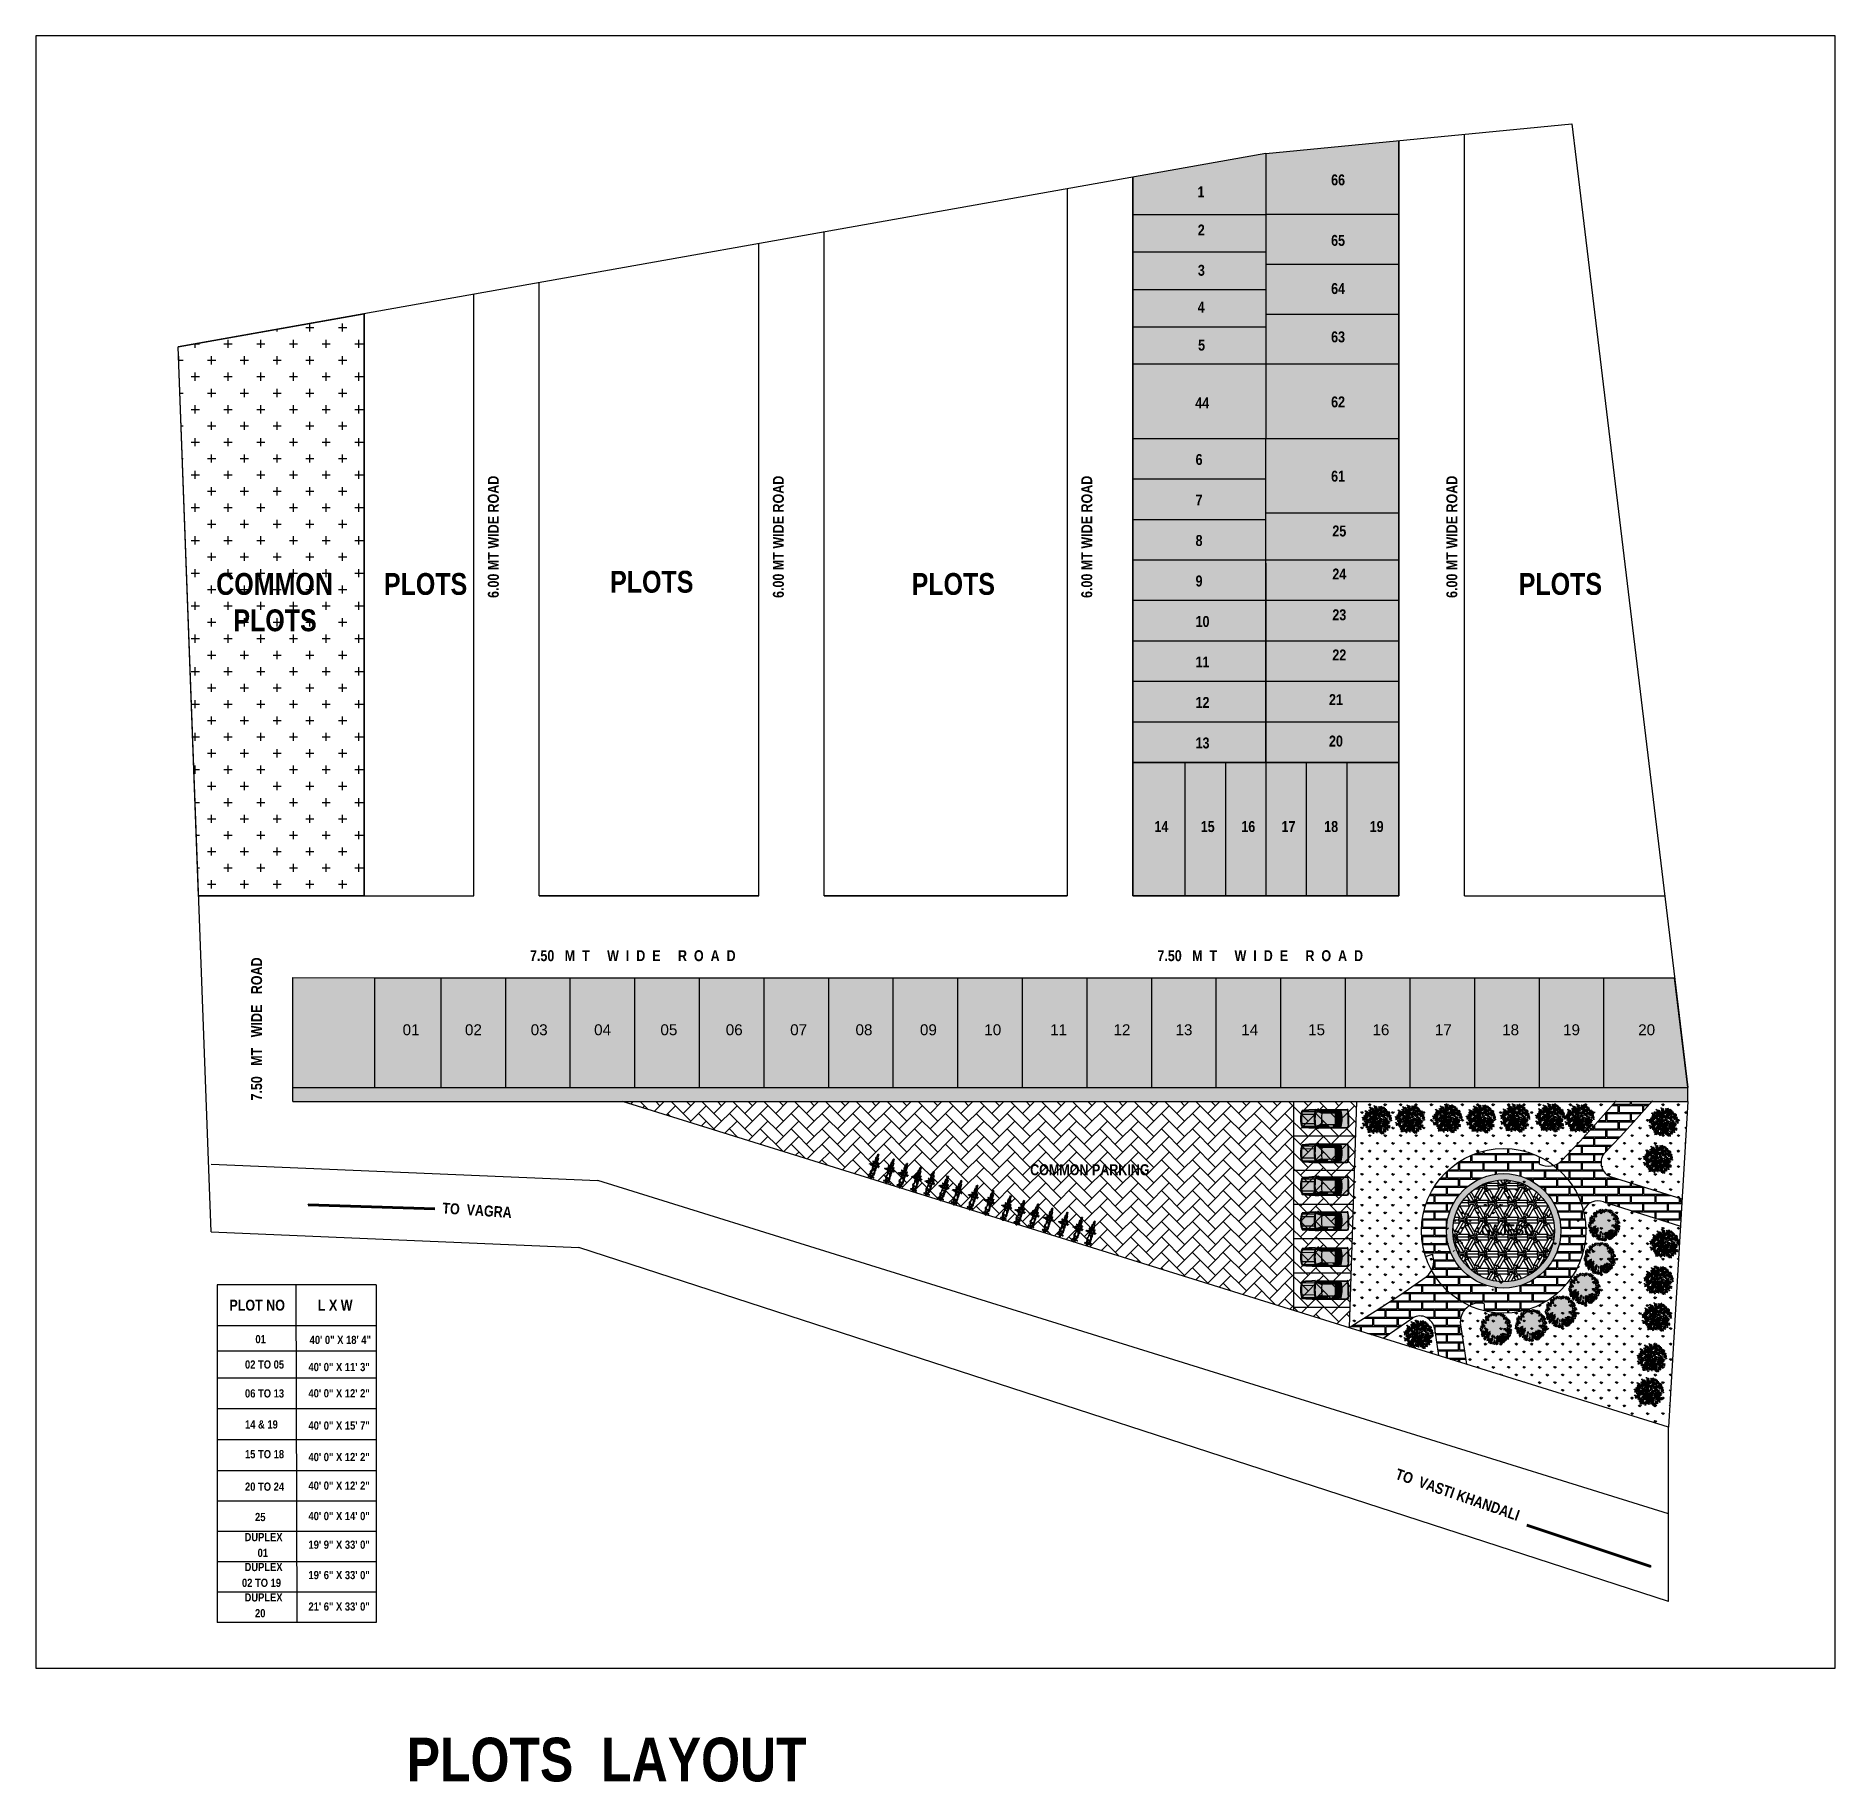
# Model space of a CAD drawing. Header units: inches. Extents: x 218041 to 238734, y -94371 to -86245.
# Drawn here: x 218041 to 224527, y -93793 to -87500 of the extents above; entities that cross this region are included whole.
import ezdxf
from ezdxf.lldxf.tags import DXFTag

# ---------------------------------------------------------------- set-up
doc = ezdxf.new("R2010")
doc.units = ezdxf.units.IN
doc.header["$LTSCALE"] = 0.1
doc.header["$MEASUREMENT"] = 0
for name, color, linetype in [('0 finos', 250, 'Continuous'), ('dimension', 5, 'Continuous'), ('TEXT', 250, 'Continuous')]:
    doc.layers.add(name, color=color, linetype=linetype)
doc.layers.add('my wall', color=7, linetype='Continuous', lineweight=20)
doc.styles.add('Arial$001H0', font='arial.ttf')
doc.styles.get("Standard").update_dxf_attribs({"font": 'swisscb.ttf'})
tags = doc.linetypes.add('HIDDEN', pattern=[0.375, 0.25, -0.125]).pattern_tags.tags
tags[6:7] = [DXFTag(74, 4), DXFTag(75, 0), DXFTag(340, '0'), DXFTag(46, 1.0), DXFTag(50, 0.0), DXFTag(44, 0.0), DXFTag(45, 0.0)]
tags[4:5] = [DXFTag(74, 4), DXFTag(75, 0), DXFTag(340, '0'), DXFTag(46, 1.0), DXFTag(50, 0.0), DXFTag(44, 0.0), DXFTag(45, 0.0)]
doc.dimstyles.get("Standard").update_dxf_attribs({"dimtxt": 7, "dimasz": 7, "dimexe": 7, "dimexo": 7, "dimgap": 2, "dimtad": 0, "dimzin": 0, "dimdsep": 46, "dimlunit": 4, "dimtxsty": 'Standard', "dimblk": 'OBLIQUE', "dimcen": 0.09, "dimclrd": 256, "dimclre": 256, "dimclrt": 256, "dimadec": 1, "dimazin": 0, "dimtfac": 1, "dimtofl": 0, "dimtmove": 0, "dimatfit": 3, "dimldrblk": 'OBLIQUE', "dimfxl": 0, "dimfrac": 1, "dimtolj": 1, "dimtzin": 0, "dimlwd": 0, "dimlwe": 0, "dimarcsym": 0})
pattern_1 = [(0, (-9206022.834, 3617324.486), (44.26229508, 29.50819672), [84.59016393, -3.93442623]), (0, (-9206067.097, 3617328.42), (44.26229508, 29.50819672), [84.59016393, -3.93442623]), (90, (-9206022.834, 3617324.486), (-44.26229508, 29.50819672), [-33.44262295, 25.5737705]), (90, (-9206026.77, 3617324.486), (-44.26229508, 29.50819672), [-33.44262295, 25.5737705])]
pattern_2 = [(90, (-9206022.834, 3617324.486), (-27.82059466, 27.82059466), [7.37704918, -48.26414018]), (45, (-9206022.834, 3617324.486), (-27.82059467, 27.82059467), [7.37704918, -31.96721311]), (135, (-9206022.834, 3617324.486), (-27.82059467, -27.82059467), [7.37704918, -31.96721311])]

msp = doc.modelspace()

# ---------------------------------------------------------------- texts
at = {"color": 7, "true_color": 0x000007, "style": 'Arial$001H0'}
for s, p in [('01', (219362.409, -91101.427)), ('02', (219587.196, -91101.427)), ('03', (219824.162, -91101.427)), ('04', (220052.83, -91101.427)), ('05', (220291.918, -91101.427)), ('06', (220527.462, -91101.427)), ('07', (220759.784, -91101.427)), ('08', (220995.329, -91101.427)), ('09', (221227.633, -91101.427)), ('10', (221459.635, -91101.427)), ('11', (221696.952, -91101.427)), ('12', (221925.412, -91101.427)), ('13', (222148.92, -91101.427)), ('14', (222386.236, -91101.427)), ('15', (222627.093, -91101.427)), ('16', (222859.096, -91101.427)), ('17', (223084.015, -91101.427)), ('18', (223326.644, -91101.427)), ('19', (223546.25, -91101.427)), ('20', (223817.214, -91101.427))]:
    msp.add_text(s, height=39.3443, dxfattribs=at).set_placement(p)
at = {"layer": 'dimension', "color": 18, "lineweight": -3, "true_color": 0x000000, "insert": (219821.579, -90795.121), "char_height": 39.34426, "attachment_point": 1}
msp.add_mtext_dynamic_manual_height_columns('7.50   M  T     W  I  D  E     R  O  A  D', width=873.62317, gutter_width=0.489, heights=[0], dxfattribs=at)
at = {"layer": 'TEXT', "color": 18, "true_color": 0x000000, "attachment_point": 1}
for s, width, insert, char_height in [('66', 58.36525, (222710.06, -87999.152), 39.3443), ('65', 58.36525, (222710.06, -88217.283), 39.3443), ('64', 58.36525, (222710.06, -88390.865), 39.3443), ('63', 58.36525, (222710.06, -88564.897), 39.3443), ('44', 58.36525, (222220.468, -88802.884), 39.3443), ('62', 58.36525, (222710.06, -88799.352), 39.3443), ('61', 58.36525, (222710.06, -89066.916), 39.3443), ('\\pi242.33852;COMMON \\P\\pi304.13967;PLOTS', 873.62317, (218448.127, -89435.679), 78.68852), ('PLOTS', 873.62317, (219294.924, -89435.679), 78.6885), ('PLOTS', 873.62317, (220110.491, -89427.803), 78.6885), ('PLOTS', 873.62317, (221197.687, -89435.679), 78.6885), ('PLOTS', 873.62317, (223386.506, -89435.679), 78.6885), ('7.50   M  T     W  I  D  E     R  O  A  D', 873.62317, (222083.809, -90795.121), 39.34426), ('COMMON PARKING', 873.62317, (221624.98, -91566.59), 39.34426), ('GAJEBO', 873.62317, (223250.897, -91783.571), 39.3443), ('PLOT NO', 189.73803, (218737.902, -92054.761), 39.3443), ('L X W', 189.73803, (219056.712, -92054.761), 39.3443), ('01', 189.73803, (218831.678, -92182.024), 29.5082), ('40\' 0" X 18\' 4"', 358.37105, (219027.275, -92184.78), 29.5082), ('02 TO 05', 189.73803, (218794.111, -92273.361), 29.5082), ('40\' 0" X 11\' 3"', 358.37105, (219022.962, -92282.553), 29.5082), ('06 TO 13', 189.73803, (218794.111, -92377.5), 29.5082), ('40\' 0" X 12\' 2"', 358.37105, (219022.962, -92377.243), 29.5082), ('14 & 19', 189.73803, (218794.111, -92489.435), 29.5082), ('40\' 0" X 15\' 7"', 358.37105, (219022.962, -92493.498), 29.5082), ('15 TO 18', 189.73803, (218794.111, -92596.458), 29.5082), ('40\' 0" X 12\' 2"', 358.37105, (219022.962, -92606.923), 29.5082), ('20 TO 24', 189.73803, (218794.111, -92713.697), 29.5082), ('40\' 0" X 12\' 2"', 358.37105, (219022.962, -92710.087), 29.5082), ('40\' 0" X 14\' 0"', 358.37105, (219022.962, -92819.559), 29.5082), ('25', 189.73803, (218830.446, -92823.168), 29.5082), ('DUPLEX', 189.73803, (218792.506, -92895.416), 29.5082), ('19\' 9" X 33\' 0"', 358.37105, (219022.962, -92922.829), 29.5082), ('DUPLEX', 189.73803, (218792.506, -93003.251), 29.5082), ('      01 ', 189.73803, (218783.2, -92952.426), 29.5082), ('02 TO 19', 189.73803, (218783.2, -93060.26), 29.5082), ('19\' 6" X 33\' 0"', 358.37105, (219022.962, -93032.3), 29.5082), ('DUPLEX', 189.73803, (218792.506, -93112.723), 29.5082), ('     20', 189.73803, (218783.2, -93169.732), 29.5082), ('21\' 6" X 33\' 0"', 358.37105, (219022.962, -93145.69), 29.5082)]:
    msp.add_mtext_dynamic_manual_height_columns(s, width=width, gutter_width=0.489, heights=[0], dxfattribs=dict(at, insert=insert, char_height=char_height))
at = {"layer": 'TEXT', "color": 7, "true_color": 0xffffff, "attachment_point": 1}
for s, width, insert, char_height in [('1', 58.36525, (222228.54, -88042.334), 39.344), ('2', 58.36525, (222229.298, -88179.893), 39.344), ('3', 58.36525, (222229.824, -88324.836), 39.344), ('4', 58.36525, (222229.198, -88457.414), 39.344), ('5', 58.36525, (222230.519, -88594.434), 39.344), ('6', 100.84618, (222221.459, -89006.957), 39.344), ('7', 100.84618, (222221.459, -89152.875), 39.344), ('8', 100.84618, (222221.459, -89298.793), 39.344), ('25', 100.84618, (222714.591, -89264.49), 39.3443), ('9', 100.84618, (222221.459, -89444.711), 39.344), ('24', 100.84618, (222714.591, -89419.607), 39.3443), ('23', 100.84618, (222714.591, -89566.502), 39.3443), ('10', 100.84618, (222221.459, -89590.629), 39.3443), ('11', 100.84618, (222221.459, -89736.547), 39.3443), ('22', 100.84618, (222714.591, -89711.376), 39.3443), ('12', 100.84618, (222221.459, -89882.465), 39.3443), ('21', 100.84618, (222702.475, -89872.347), 39.3443), ('13', 100.84618, (222221.459, -90028.383), 39.3443), ('20', 100.84618, (222702.475, -90021.611), 39.3443), ('14', 100.84618, (222073.086, -90329.771), 39.3443), ('15', 100.84618, (222240.03, -90329.771), 39.3443), ('16', 100.84618, (222386.473, -90329.771), 39.3443), ('17', 100.84618, (222531.451, -90329.771), 39.3443), ('18', 100.84618, (222685.215, -90329.771), 39.3443), ('19', 100.84618, (222849.23, -90329.771), 39.3443)]:
    msp.add_mtext_dynamic_manual_height_columns(s, width=width, gutter_width=0.489, heights=[0], dxfattribs=dict(at, insert=insert, char_height=char_height))
at = {"layer": 'TEXT', "color": 18, "true_color": 0x000000, "attachment_point": 1}
for s, width, insert, char_height, rotation in [('6.00 MT WIDE ROAD', 690.62474, (219669.821, -89525.598), 39.34426, 90), ('6.00 MT WIDE ROAD', 690.62474, (220697.493, -89525.598), 39.34426, 90), ('6.00 MT WIDE ROAD', 690.62474, (221809.362, -89525.598), 39.34426, 90), ('6.00 MT WIDE ROAD', 690.62474, (223125.706, -89525.598), 39.34426, 90), ('7.50   MT   WIDE   ROAD', 873.62317, (218816.267, -91336.89), 39.34426, 90), ('TO  VAGRA', 873.62317, (219507.261, -91704.661), 39.3443, 356.2981488), ('TO  VASTI KHANDALI', 873.62317, (222951.328, -92662.2), 39.34426, 340.9341059)]:
    msp.add_mtext_dynamic_manual_height_columns(s, width=width, gutter_width=0.489, heights=[0], dxfattribs=dict(at, insert=insert, char_height=char_height, rotation=rotation))
at = {"layer": 'TEXT', "color": 1, "insert": (219376.934, -93633.287), "char_height": 157.37705, "attachment_point": 1}
msp.add_mtext_dynamic_manual_height_columns('PLOTS  LAYOUT', width=1739.58443, gutter_width=0.489, heights=[0], dxfattribs=at)

# ---------------------------------------------------------------- blocks, each defined once
blk = doc.blocks.new('carro')
at = {"lineweight": -3, "true_color": 0xffffff, "transparency": 33554687}
h = blk.add_hatch(color=7, dxfattribs=at)
h.dxf.hatch_style = 1
h.paths.add_polyline_path([(-2.44, 0.65, -0.014996), (-2.44, 0.66), (-2.49, 0.66, 0.049407), (-2.57, 0.42, 0.017956), (-2.57, 0.41), (-2.49, 0.41, -0.009187), (-2.49, 0.42, -0.030995)])
h.paths.add_polyline_path([(-2.49, 0.4, -0.0089), (-2.49, 0.41), (-2.57, 0.41, 0.016943), (-2.57, 0.4, 0.039064), (-2.57, -0.43, 0.016943), (-2.57, -0.44), (-2.49, -0.44, -0.0089), (-2.49, -0.43, -0.040285)])
h.paths.add_polyline_path([(-2.49, -0.45, -0.009187), (-2.49, -0.44), (-2.57, -0.44, 0.017956), (-2.57, -0.45, 0.049407), (-2.49, -0.69), (-2.43, -0.69, -0.032553)])
h.paths.add_polyline_path([(-1.26, -0.86, -0.008132), (-2.41, -0.79, -0.20461), (-2.44, -0.77, -0.063073), (-2.49, -0.69), (-2.43, -0.69, 0.000737), (-2.43, -0.69, 0.037545), (-2.43, -0.7, 0.033815), (-2.41, -0.74, 0.234734), (-2.4, -0.74, 0.008089), (-1.25, -0.81)])
h.paths.add_polyline_path([(-1.07, -0.76), (-1.09, -0.76), (-0.69, -0.58, -0.107612), (-0.62, -0.56), (0.62, -0.57, -0.125245), (0.71, -0.6), (0.97, -0.74), (0.62, -0.75), (0.62, -0.8), (1.12, -0.79), (1.12, -0.74), (0.68, -0.56, 0.096429), (0.61, -0.54), (-0.6, -0.53, 0.093745), (-0.67, -0.54), (-1.24, -0.76), (-1.25, -0.81, 0.000105), (-1.24, -0.81), (-1.05, -0.81)])
h.paths.add_polyline_path([(-1.05, -0.81), (-1.24, -0.81, -0.000105), (-1.25, -0.81), (-1.26, -0.86, 0.000184), (-1.24, -0.86), (-1.04, -0.86)])
h.paths.add_polyline_path([(-0.21, -0.75), (-0.97, -0.76), (-0.95, -0.81), (-0.23, -0.8)], flags=17)
h.paths.add_polyline_path([(-0.91, -0.68), (-1.09, -0.76), (-0.91, -0.76)], flags=17)
h.paths.add_polyline_path([(-1, -0.76), (-1.07, -0.76), (-1.04, -0.86, 0.275957), (-1, -0.89), (-0.95, -0.9)])
h.paths.add_polyline_path([(-0.97, -0.76), (-1, -0.76), (-0.95, -0.9), (-0.92, -0.91)])
h.paths.add_polyline_path([(-0.23, -0.8), (-0.95, -0.81), (-0.94, -0.86), (-0.25, -0.85)])
h.paths.add_polyline_path([(0.62, -0.8), (-0.23, -0.8), (-0.25, -0.85), (0.62, -0.85)])
h.paths.add_polyline_path([(0.62, -0.75), (-0.21, -0.75), (-0.23, -0.8), (0.62, -0.8)], flags=17)
h.paths.add_polyline_path([(-0.09, -0.57), (-0.14, -0.57), (-0.21, -0.75), (-0.14, -0.75)], flags=17)
h.paths.add_polyline_path([(-0.14, -0.57), (-0.19, -0.57), (-0.29, -0.75), (-0.21, -0.75)], flags=17)
h.paths.add_polyline_path([(0.41, -0.57), (-0.09, -0.57), (-0.14, -0.75), (0.56, -0.75)], flags=17)
h.paths.add_polyline_path([(0.47, -0.57), (0.41, -0.57), (0.56, -0.75), (0.62, -0.75)], flags=17)
h.paths.add_polyline_path([(1.12, -0.79), (0.62, -0.8), (0.62, -0.85), (1.12, -0.84)])
h = blk.add_hatch(color=7, dxfattribs=at)
h.dxf.hatch_style = 1
h.paths.add_polyline_path([(1.22, 0.01, 0.058808), (1.11, 0.76), (0.67, 0.56, -0.096429), (0.6, 0.55), (-0.61, 0.52, -0.093745), (-0.67, 0.53), (-1.25, 0.74, 0.005187), (-1.26, 0.72), (-0.67, 0.5, -0.355359), (-0.65, 0.48, 0.075938), (-0.65, -0.49, -0.355359), (-0.66, -0.51), (-1.25, -0.73, 0.005187), (-1.24, -0.76), (-0.67, -0.54, -0.093745), (-0.6, -0.53), (0.61, -0.54, -0.096429), (0.68, -0.56), (1.12, -0.74, 0.058808)])
h.paths.add_polyline_path([(0.62, 0, 0.019683), (0.61, 0.49, -0.316887), (0.62, 0.51), (1.09, 0.71, -0.463254), (1.1, 0.71, -0.055587), (1.19, 0.01, -0.055587), (1.11, -0.7, -0.463254), (1.1, -0.7), (0.62, -0.5, -0.316887), (0.61, -0.49, 0.019683)], flags=0)
h.paths.add_polyline_path([(-0.65, 0.48, 0.355359), (-0.67, 0.5), (-1.22, 0.7, 0.06128), (-1.25, 0.41, 0.041045), (-1.25, -0.43, 0.06128), (-1.21, -0.72), (-0.66, -0.51, 0.355359), (-0.65, -0.49, -0.075938)])
h.paths.add_polyline_path([(-1.32, 0.42, -0.051116), (-1.27, 0.67), (-2.44, 0.66, 0.014996), (-2.44, 0.65, 0.030995), (-2.49, 0.42, 0.018088), (-2.49, 0.4, 0.040285), (-2.49, -0.43, 0.018088), (-2.49, -0.45, 0.032553), (-2.43, -0.69), (-1.27, -0.68, -0.051116), (-1.32, -0.43, -0.041045)])
h.paths.add_polyline_path([(-1.25, 0.74), (-1.26, 0.79, 0.008082), (-2.4, 0.72, 0.234734), (-2.42, 0.71, 0.012695), (-2.42, 0.69, 0.045965), (-2.44, 0.66), (-1.27, 0.67, -0.015864)])
h.paths.add_polyline_path([(-1.27, -0.68), (-2.43, -0.69, 0.000737), (-2.43, -0.69, 0.037545), (-2.43, -0.7, 0.033815), (-2.41, -0.74, 0.234734), (-2.4, -0.74, 0.008089), (-1.25, -0.81), (-1.24, -0.76, -0.015864)])
h.paths.add_polyline_path([(1.1, 0.71, 0.463254), (1.09, 0.71), (0.62, 0.51, 0.316887), (0.61, 0.49, -0.019683), (0.62, 0, -0.019683), (0.61, -0.49, 0.316887), (0.62, -0.5), (1.1, -0.7, 0.463254), (1.11, -0.7, 0.055587), (1.19, 0.01, 0.055587)], flags=16)
h.paths.add_polyline_path([(1.77, 0.4, 0.031099), (1.76, 0.52), (1.73, 0.77, 0.378242), (1.68, 0.81), (1.11, 0.81), (1.11, 0.76, -0.058808), (1.22, 0.01, -0.058808), (1.12, -0.74), (1.12, -0.79), (1.69, -0.79, 0.378242), (1.73, -0.75), (1.76, -0.5, 0.031099), (1.77, -0.38)])
h = blk.add_hatch(color=7, dxfattribs=at)
h.dxf.hatch_style = 1
h.paths.add_polyline_path([(-0.24, 0.8), (-0.96, 0.79), (-0.98, 0.74), (-0.22, 0.75)], flags=17)
h.paths.add_polyline_path([(-0.26, 0.85), (-0.95, 0.84), (-0.96, 0.79), (-0.24, 0.8)])
h.paths.add_polyline_path([(0.61, 0.85), (-0.26, 0.85), (-0.24, 0.8), (0.61, 0.8)])
h.paths.add_polyline_path([(0.61, 0.8), (-0.24, 0.8), (-0.22, 0.75), (0.61, 0.75)], flags=17)
h.paths.add_polyline_path([(-0.15, 0.75), (-0.22, 0.75), (-0.15, 0.57), (-0.1, 0.57)], flags=17)
h.paths.add_polyline_path([(-0.22, 0.75), (-0.3, 0.75), (-0.2, 0.57), (-0.15, 0.57)], flags=17)
h.paths.add_polyline_path([(-1.06, 0.79), (-1.25, 0.79, 0.000111), (-1.26, 0.79), (-1.25, 0.74), (-0.67, 0.53, 0.093745), (-0.61, 0.52), (0.6, 0.55, 0.096429), (0.67, 0.56), (1.11, 0.76), (1.11, 0.81), (0.61, 0.8), (0.61, 0.75), (0.96, 0.76), (0.7, 0.61, -0.125245), (0.62, 0.58), (-0.63, 0.56, -0.107612), (-0.7, 0.57), (-1.1, 0.74), (-1.08, 0.74)])
h.paths.add_polyline_path([(-0.96, 0.89), (-1.01, 0.88, 0.275957), (-1.05, 0.85), (-1.08, 0.74), (-1.01, 0.74)])
h.paths.add_polyline_path([(-0.93, 0.89), (-0.96, 0.89), (-1.01, 0.74), (-0.98, 0.74)])
h.paths.add_polyline_path([(-1.22, 0.7), (-1.26, 0.72, 0.061826), (-1.32, 0.42, 0.041045), (-1.32, -0.43, 0.061826), (-1.25, -0.73), (-1.21, -0.72, -0.06128), (-1.25, -0.43, -0.041045), (-1.25, 0.41, -0.06128)])
h.paths.add_polyline_path([(-0.92, 0.74), (-1.1, 0.74), (-0.92, 0.67)], flags=17)
h.paths.add_polyline_path([(0.61, 0.75), (0.55, 0.75), (0.4, 0.58), (0.46, 0.58)], flags=17)
h.paths.add_polyline_path([(1.11, 0.86), (0.61, 0.85), (0.61, 0.8), (1.11, 0.81)])
h.paths.add_polyline_path([(1.68, 0.86), (1.11, 0.86), (1.11, 0.81), (1.68, 0.81, -0.378242), (1.73, 0.77), (1.76, 0.52, -0.031099), (1.77, 0.4), (1.77, -0.38, -0.031099), (1.76, -0.5), (1.73, -0.75, -0.378242), (1.69, -0.79), (1.12, -0.79), (1.12, -0.84), (1.69, -0.84, 0.378242), (1.78, -0.75), (1.81, -0.5, 0.031099), (1.82, -0.38), (1.82, 0.4, 0.031099), (1.81, 0.52), (1.78, 0.77, 0.378242)])
h.paths.add_polyline_path([(-1.27, 0.84, 0.008119), (-2.42, 0.76, 0.20461), (-2.45, 0.74, 0.063073), (-2.49, 0.66), (-2.44, 0.66, -0.045965), (-2.42, 0.69, -0.012695), (-2.42, 0.71, -0.234734), (-2.4, 0.72, -0.008082), (-1.26, 0.79)])
h.paths.add_polyline_path([(-1.05, 0.84), (-1.25, 0.84, 0.000197), (-1.27, 0.84), (-1.26, 0.79, -0.000111), (-1.25, 0.79), (-1.06, 0.79)])
h = blk.add_hatch(color=7, dxfattribs=at)
h.dxf.hatch_style = 1
h.paths.add_polyline_path([(-0.3, 0.75), (-0.92, 0.74), (-0.92, 0.67), (-0.7, 0.57, 0.107612), (-0.63, 0.56), (-0.2, 0.57)])
h.paths.add_polyline_path([(0.55, 0.75), (-0.15, 0.75), (-0.1, 0.57), (0.4, 0.58)])
h.paths.add_polyline_path([(0.96, 0.76), (0.61, 0.75), (0.46, 0.58), (0.62, 0.58, 0.125245), (0.7, 0.61)])
h = blk.add_hatch(color=7, dxfattribs=at)
h.dxf.hatch_style = 1
h.paths.add_polyline_path([(1.19, 0.01, 0.055587), (1.1, 0.71, 0.463254), (1.09, 0.71), (0.62, 0.51, 0.316887), (0.61, 0.49, -0.019683), (0.62, 0, -0.019683), (0.61, -0.49, 0.316887), (0.62, -0.5), (1.1, -0.7, 0.463254), (1.11, -0.7, 0.055587)])
h = blk.add_hatch(color=7, dxfattribs=at)
h.dxf.hatch_style = 1
h.paths.add_polyline_path([(0.71, -0.6, 0.125245), (0.62, -0.57), (0.47, -0.57), (0.62, -0.75), (0.97, -0.74)])
h.paths.add_polyline_path([(-0.19, -0.57), (-0.62, -0.56, 0.107612), (-0.69, -0.58), (-0.91, -0.68), (-0.91, -0.76), (-0.29, -0.75)])
at = {"layer": '0 finos', "color": 0}
for p, q in [((-2.57, 0.41), (-2.49, 0.41)), ((-2.49, 0.66), (-2.44, 0.66)), ((-2.48, 0.41), (-1.32, 0.42)), ((-2.44, 0.66), (-1.27, 0.67)), ((-1.27, 0.84), (-1.25, 0.74)), ((-0.67, 0.5), (-1.26, 0.72)), ((-1.25, 0.84), (-1.05, 0.84)), ((-1.25, 0.79), (-1.06, 0.79)), ((-0.67, 0.53), (-1.25, 0.74)), ((-1.1, 0.74), (0.96, 0.76)), ((-1.1, 0.74), (-0.7, 0.57)), ((-1.05, 0.85), (-1.08, 0.74)), ((-0.96, 0.89), (-1.01, 0.74)), ((-0.93, 0.89), (-1.01, 0.88)), ((-0.93, 0.89), (-0.98, 0.74)), ((-0.96, 0.79), (1.68, 0.81)), ((-0.95, 0.84), (1.68, 0.86)), ((-0.92, 0.74), (-0.92, 0.67)), ((0.62, 0.58), (-0.63, 0.56)), ((-0.61, 0.52), (0.6, 0.55)), ((-0.3, 0.75), (-0.2, 0.57)), ((-0.26, 0.85), (-0.15, 0.57)), ((-0.15, 0.75), (-0.1, 0.57)), ((0.55, 0.75), (0.4, 0.58)), ((0.61, 0.75), (0.46, 0.58)), ((0.61, 0.75), (0.61, 0.85)), ((0.62, 0.51), (1.09, 0.71)), ((0.67, 0.56), (1.11, 0.76)), ((0.7, 0.61), (0.96, 0.76)), ((0.96, 0.76), (0.78, 0.75)), ((1.11, 0.76), (1.11, 0.86)), ((1.76, 0.52), (1.73, 0.77)), ((1.77, -0.38), (1.77, 0.4)), ((1.81, 0.52), (1.78, 0.77)), ((1.82, -0.38), (1.82, 0.4)), ((-2.57, -0.44), (-2.49, -0.44)), ((-2.49, -0.69), (-2.43, -0.69)), ((-2.47, -0.44), (-1.32, -0.43)), ((-2.43, -0.69), (-1.27, -0.68)), ((-1.26, -0.86), (-1.24, -0.76)), ((-0.66, -0.51), (-1.25, -0.73)), ((-0.67, -0.54), (-1.24, -0.76)), ((-1.24, -0.81), (-1.05, -0.81)), ((-1.24, -0.86), (-1.04, -0.86)), ((-1.09, -0.76), (-0.69, -0.58)), ((-1.09, -0.76), (0.97, -0.74)), ((-1.04, -0.86), (-1.07, -0.76)), ((-0.95, -0.9), (-1, -0.76)), ((-0.92, -0.91), (-1, -0.89)), ((-0.92, -0.91), (-0.97, -0.76)), ((-0.95, -0.81), (1.69, -0.79)), ((-0.94, -0.86), (1.69, -0.84)), ((-0.91, -0.76), (-0.91, -0.68)), ((0.62, -0.57), (-0.62, -0.56)), ((-0.6, -0.53), (0.61, -0.54)), ((-0.29, -0.75), (-0.19, -0.57)), ((-0.25, -0.85), (-0.14, -0.57)), ((-0.14, -0.75), (-0.09, -0.57)), ((0.56, -0.75), (0.41, -0.57)), ((0.62, -0.75), (0.47, -0.57)), ((1.1, -0.7), (0.62, -0.5)), ((0.62, -0.75), (0.62, -0.85)), ((1.12, -0.74), (0.68, -0.56)), ((0.71, -0.6), (0.97, -0.74)), ((0.97, -0.74), (0.82, -0.75)), ((1.12, -0.84), (1.12, -0.74)), ((1.76, -0.5), (1.73, -0.75)), ((1.81, -0.5), (1.78, -0.75))]:
    blk.add_line(p, q, dxfattribs=at)
for centre, radius, start, end in [((2.69, 0.02), 5.28, 175.8587, 184.807), ((-1.34, 0.16), 1.26, 156.5474, 167.8615), ((-2.37, 0.38), 0.2, 167.8615, 175.8587), ((2.69, 0.02), 5.2, 175.7191, 184.9467), ((-2.14, 0.53), 0.376, 145.8602, 160.2963), ((-0.6, 0.14), 1.91, 164.4728, 171.5741), ((-2.29, 0.39), 0.2, 171.5741, 175.7191), ((-2.41, 0.72), 0.045, 99.6056, 145.8602), ((-2.25, 0.6), 0.2, 150.5092, 164.4728), ((0.53, -34.53), 35.42, 92.8817, 94.7876), ((-2.4, 0.7), 0.015, 94.7595, 147.5998), ((-2.14, 0.53), 0.326, 147.5998, 150.5092), ((0.53, -34.58), 35.42, 92.8817, 94.7595), ((3.85, 0.02), 5.19, 175.6321, 185.0337), ((-0.08, 0.31), 1.25, 159.5351, 174.8753), ((3.85, 0.02), 5.12, 175.6321, 185.0337), ((-0.05, 0.42), 1.2, 166.3495, 180.3763), ((-1, 0.83), 0.05, 100.189, 161.8979), ((-0.63, 0.74), 0.18, 246.5804, 271.1487), ((2.52, 0.01), 3.2, 171.6477, 189.0181), ((-0.61, 0.7), 0.18, 249.9002, 271.3224), ((-0.67, 0.48), 0.02, 351.6477, 69.9002), ((0.6, 0.73), 0.18, 271.3224, 293.3542), ((0.62, 0.49), 0.015, 113.3542, 183.6852), ((-5.6, 0.09), 6.22, 359.1748, 3.6852), ((-5.6, -0.16), 6.22, 356.9806, 1.4909), ((0.61, 0.76), 0.18, 271.1487, 299.704), ((1.1, 0.71), 0.005, 13.9297, 113.3542), ((-2.01, -0.06), 3.2, 1.1964, 13.9297), ((-2.01, -0.06), 3.23, 1.1964, 14.6587), ((-2.01, 0.04), 3.2, 346.7361, 359.4694), ((-2.01, 0.04), 3.23, 346.0071, 359.4694), ((1.68, 0.76), 0.1, 7.4579, 90.3329), ((1.68, 0.76), 0.05, 7.4579, 90.3329), ((0.82, 0.39), 0.95, 0.3329, 7.4579), ((0.82, 0.39), 1, 0.3329, 7.4579), ((-2.37, -0.41), 0.2, 184.807, 192.8043), ((-1.34, -0.18), 1.26, 192.8043, 204.1184), ((-2.29, -0.42), 0.2, 184.9467, 189.0917), ((-0.6, -0.14), 1.91, 189.0917, 196.7185), ((-2.13, -0.56), 0.376, 200.3694, 214.8056), ((-2.41, -0.75), 0.045, 214.8056, 261.0602), ((-2.41, -0.69), 0.025, 196.7185, 205.3192), ((-2.13, -0.56), 0.326, 205.3192, 213.066), ((-2.39, -0.73), 0.015, 213.066, 265.9063), ((0.13, 34.54), 35.42, 265.8782, 267.7841), ((0.13, 34.59), 35.42, 265.9063, 267.7841), ((-0.07, -0.31), 1.25, 185.7904, 201.1307), ((-0.04, -0.42), 1.2, 180.2895, 194.3163), ((-0.99, -0.84), 0.05, 198.7678, 260.4768), ((-0.62, -0.74), 0.18, 89.5171, 114.0853), ((-0.6, -0.71), 0.18, 89.3433, 110.7656), ((-0.67, -0.49), 0.02, 290.7656, 9.0181), ((0.63, -0.49), 0.015, 176.9806, 247.3115), ((0.61, -0.72), 0.18, 67.3115, 89.3433), ((0.62, -0.75), 0.18, 60.9617, 89.5171), ((1.1, -0.7), 0.005, 247.3115, 346.7361), ((1.69, -0.74), 0.05, 270.3329, 353.2079), ((1.69, -0.74), 0.1, 270.3329, 353.2079), ((0.82, -0.38), 0.95, 353.2079, 0.3329), ((0.82, -0.38), 1, 353.2079, 0.3329)]:
    blk.add_arc(centre, radius, start, end, dxfattribs=at)
blk = doc.blocks.new('21')
at = {"color": 18, "lineweight": -3, "true_color": 0x000000}
for p, q in [((7804, 3798), (7998, 3798)), ((7804, 3717), (7998, 3717)), ((7804, 3717), (7804, 3717)), ((7979, 3811), (8097, 3811)), ((7979, 3703), (8097, 3703)), ((7998, 3798), (8093, 3798)), ((7998, 3717), (8093, 3717)), ((8120, 3823), (8335, 3823)), ((8120, 3691), (8334, 3691)), ((8151, 3884), (8348, 3884)), ((8151, 3631), (8348, 3631)), ((8154, 3833), (8335, 3833)), ((8154, 3682), (8334, 3682)), ((8157, 3833), (8157, 3823)), ((8157, 3682), (8157, 3691)), ((8182, 3833), (8182, 3823)), ((8182, 3682), (8182, 3691)), ((8334, 3663), (8335, 3840)), ((8340, 3833), (8339, 3669)), ((8386, 3658), (8339, 3658)), ((8340, 3845), (8386, 3846)), ((8344, 3664), (8381, 3664)), ((8379, 3838), (8345, 3838)), ((8354, 3886), (8382, 3886)), ((8354, 3629), (8382, 3629)), ((8384, 3834), (8386, 3669)), ((8384, 3788), (8388, 3792)), ((8385, 3788), (8417, 3787)), ((8385, 3723), (8418, 3722)), ((8385, 3722), (8388, 3719)), ((8387, 3876), (8548, 3876)), ((8387, 3639), (8548, 3639)), ((8397, 3829), (8390, 3829)), ((8391, 3795), (8391, 3841)), ((8391, 3835), (8431, 3835)), ((8391, 3824), (8427, 3823)), ((8391, 3663), (8391, 3717)), ((8391, 3691), (8427, 3691)), ((8391, 3680), (8431, 3680)), ((8392, 3717), (8419, 3716)), ((8393, 3795), (8418, 3794)), ((8431, 3756), (8431, 3835)), ((8431, 3677), (8431, 3756)), ((8458, 3756), (8458, 3832)), ((8458, 3756), (8458, 3681)), ((8515, 3772), (8583, 3765)), ((8515, 3676), (8583, 3669)), ((8517, 3850), (8582, 3853)), ((8517, 3754), (8582, 3756)), ((8541, 3980), (8541, 4028)), ((8541, 3534), (8541, 3486)), ((8553, 3964), (8553, 4045)), ((8553, 3550), (8553, 3470)), ((8555, 3884), (8555, 3964)), ((8555, 3928), (8574, 3928)), ((8555, 3631), (8555, 3551)), ((8555, 3587), (8579, 3587)), ((8556, 3963), (8556, 4046)), ((8556, 3551), (8556, 3468)), ((8559, 4047), (8564, 4047)), ((8559, 3468), (8564, 3468)), ((8570, 3928), (8570, 3965)), ((8570, 3876), (8611, 3876)), ((8570, 3639), (8611, 3639)), ((8570, 3587), (8570, 3550)), ((8578, 3587), (8591, 3587)), ((8584, 3928), (8591, 3928)), ((8591, 3951), (8591, 3983)), ((8591, 3937), (8591, 3916)), ((8591, 3562), (8591, 3599)), ((8591, 3564), (8591, 3531)), ((8597, 4003), (8597, 4010)), ((8597, 3835), (8610, 3835)), ((8597, 3512), (8597, 3505)), ((8624, 3835), (8628, 3835)), ((8624, 3680), (8628, 3680)), ((8664, 4019), (8664, 3996)), ((8664, 3988), (8664, 3984)), ((8664, 3824), (8664, 3836)), ((8664, 3757), (8664, 3804)), ((8664, 3757), (8664, 3711)), ((8664, 3690), (8664, 3679)), ((8680, 4035), (8699, 4035)), ((8689, 3824), (8689, 3833)), ((8689, 3757), (8689, 3804)), ((8689, 3757), (8689, 3711)), ((8689, 3690), (8689, 3682)), ((8705, 3981), (8705, 4030)), ((8759, 3994), (8791, 4041)), ((8759, 3993), (8795, 3964)), ((8759, 3521), (8795, 3550)), ((8759, 3520), (8791, 3474)), ((8762, 3998), (8798, 3968)), ((8762, 3517), (8798, 3546)), ((8766, 3490), (8766, 3490)), ((8785, 4063), (8832, 4024)), ((8785, 3451), (8837, 3494)), ((8799, 4042), (8832, 4016)), ((8799, 3473), (8832, 3499)), ((8808, 4061), (8846, 4061)), ((8808, 3454), (8834, 3454)), ((8809, 3446), (8834, 3446)), ((8810, 3438), (8834, 3438)), ((8819, 3960), (8824, 3965)), ((8819, 3555), (8824, 3549)), ((8820, 4034), (8828, 4046)), ((8820, 3480), (8834, 3461)), ((8834, 3510), (8834, 3334)), ((8834, 3505), (8849, 3505)), ((8834, 3499), (8849, 3499)), ((8834, 3489), (8849, 3489)), ((8840, 3516), (8844, 3516)), ((8849, 3334), (8849, 3510)), ((8849, 3453), (8897, 3378)), ((8850, 4063), (8897, 4137)), ((8851, 4065), (8879, 4046)), ((8851, 3450), (8879, 3469)), ((8855, 3582), (8855, 3548)), ((8855, 3568), (8954, 3568)), ((8877, 3386), (8877, 3234)), ((8878, 4127), (8889, 4127)), ((8878, 3387), (8889, 3387)), ((8879, 4046), (8929, 4117)), ((8879, 3469), (8929, 3398)), ((8890, 3386), (8890, 3234)), ((8909, 3804), (8992, 3714)), ((8909, 3710), (8992, 3801)), ((8912, 4140), (8925, 4132)), ((8912, 3374), (8925, 3382)), ((8964, 3567), (8964, 3573)), ((9021, 3614), (9173, 3614)), ((9119, 3874), (9222, 3875)), ((9127, 3838), (9128, 3874)), ((9144, 3614), (9146, 3618)), ((9148, 3686), (9148, 3624)), ((9148, 3676), (9180, 3676)), ((9148, 3667), (9179, 3667)), ((9151, 3875), (9151, 3890)), ((9186, 3619), (9188, 3620)), ((9195, 3623), (9353, 3623)), ((9232, 3864), (9233, 3851)), ((9311, 3957), (9312, 3954)), ((9454, 3935), (9514, 3935)), ((9520, 3623), (9901, 3623)), ((9555, 3640), (9907, 3640)), ((9564, 3869), (9924, 3865)), ((9564, 3646), (9924, 3650)), ((9599, 3820), (9599, 3757)), ((9599, 3694), (9599, 3757)), ((9607, 3616), (9637, 3616)), ((9610, 3757), (9610, 3848)), ((9610, 3757), (9610, 3667)), ((9614, 3569), (9628, 3569)), ((9617, 3602), (9628, 3602)), ((9618, 3583), (9618, 3595)), ((9621, 3859), (9628, 3859)), ((9621, 3656), (9628, 3656)), ((9627, 3891), (9633, 3891)), ((9628, 3880), (9634, 3880)), ((9633, 3575), (9633, 3597)), ((9636, 3883), (9636, 3889)), ((9639, 3757), (9639, 3848)), ((9639, 3757), (9639, 3667)), ((9651, 3974), (9655, 3868)), ((9682, 3597), (9795, 3597)), ((9685, 3611), (9795, 3611)), ((9688, 3867), (9697, 3876)), ((9697, 3876), (9787, 3876)), ((9739, 3957), (9743, 3876)), ((9787, 3876), (9801, 3866)), ((9800, 3602), (9800, 3606)), ((9882, 3845), (9889, 3831)), ((9882, 3670), (9889, 3684)), ((9885, 3865), (9903, 3831)), ((9885, 3649), (9903, 3684)), ((9903, 3865), (9919, 3829)), ((9903, 3650), (9919, 3685)), ((9906, 3628), (9909, 3650)), ((9912, 3846), (9957, 3846)), ((9912, 3669), (9957, 3669)), ((9929, 3870), (9929, 3966)), ((9929, 3915), (9963, 3915)), ((9929, 3645), (9929, 3549)), ((9929, 3600), (9963, 3600)), ((9947, 3757), (9947, 3818)), ((9947, 3757), (9947, 3696)), ((9949, 3956), (9949, 3915)), ((9949, 3559), (9949, 3600)), ((9959, 3757), (9959, 3777)), ((9959, 3757), (9959, 3738)), ((9963, 3851), (9963, 3955)), ((9963, 3663), (9963, 3560)), ((9966, 3955), (9966, 4030)), ((9966, 3560), (9966, 3484)), ((10002, 3757), (10002, 3815)), ((10002, 3757), (10002, 3700)), ((10043, 3791), (10043, 3757)), ((10043, 3723), (10043, 3757)), ((8878, 3233), (8889, 3233))]:
    blk.add_line(p, q, dxfattribs=at)
for points in [[(7979, 3811), (7832, 3811), (7804, 3798), (7804, 3742)], [(7979, 3703), (7832, 3703), (7804, 3717), (7804, 3773)], [(7804, 3717), (7804, 3717)], [(7804, 3717), (7804, 3717)], [(7804, 3717), (7804, 3717)], [(7804, 3717), (7804, 3717)], [(7804, 3717), (7804, 3717)]]:
    blk.add_lwpolyline(points, dxfattribs=at)
for points in [[(8398, 3884, 0.1629977), (8392, 3886, 0.1744994), (8386, 3884, 0.1125337), (8381, 3878, 0.0715935), (8378, 3868, 0.0563676), (8377, 3857, 0.0562292), (8379, 3845, 0.0710685)], [(8377, 3658, 0.0463303), (8378, 3648, 0.054735), (8380, 3640, 0.0757521), (8384, 3633, 0.1156447), (8388, 3630, 0.1525551), (8393, 3629, 0.1312648), (8398, 3631, 0.0868301)], [(8895, 3757, 0.074545), (8892, 3776, 0.085152), (8885, 3791, 0.106245), (8873, 3801, 0.1281921), (8860, 3804, 0.1281921), (8847, 3801, 0.106245), (8835, 3791, 0.085152), (8828, 3776, 0.074545), (8825, 3757, 0.074545)], [(8825, 3757, 0.074545), (8828, 3739, 0.085152), (8835, 3724, 0.106245), (8847, 3713, 0.1281921), (8860, 3710, 0.1281921), (8873, 3713, 0.106245), (8885, 3724, 0.085152), (8892, 3739, 0.074545), (8895, 3757, 0.074545)], [(8889, 3757, 0.0709783), (8887, 3774, 0.0825469), (8881, 3786, 0.1068041), (8871, 3796, 0.1338699), (8860, 3798, 0.1338699), (8850, 3796, 0.1068041), (8840, 3786, 0.0825469), (8834, 3774, 0.0709783), (8831, 3757, 0.0709783)], [(8831, 3757, 0.0709783), (8834, 3741, 0.0825469), (8840, 3728, 0.1068041), (8850, 3719, 0.1338699), (8860, 3716, 0.1338699), (8871, 3719, 0.1068041), (8881, 3728, 0.0825469), (8887, 3741, 0.0709783), (8889, 3757, 0.0709783)], [(9492, 3900, 0.0561438), (9489, 3909, 0.0850823), (9485, 3915, 0.1535352), (9480, 3918, 0.1976768), (9475, 3917, 0.1268003), (9472, 3912, 0.0723334), (9469, 3904, 0.0518361)]]:
    blk.add_lwpolyline(points, format="xyb", dxfattribs=at)
for points in [[(8583, 3853, 0.1843604), (8576, 3851, 0.102224), (8568, 3840, 0.061167), (8564, 3827, 0.0474603), (8562, 3809, 0.0474603), (8564, 3791, 0.061167), (8568, 3778, 0.102224), (8576, 3768, 0.1843604), (8583, 3765, 0.1843604), (8590, 3768, 0.102224), (8597, 3778, 0.061167), (8601, 3791, 0.0474603), (8603, 3809, 0.0474603), (8601, 3827, 0.061167), (8597, 3840, 0.102224), (8590, 3851, 0.1843604)], [(8583, 3757, 0.1843604), (8576, 3754, 0.102224), (8568, 3744, 0.061167), (8564, 3731, 0.0474603), (8562, 3713, 0.0474603), (8564, 3695, 0.061167), (8568, 3682, 0.102224), (8576, 3671, 0.1843604), (8583, 3669, 0.1843604), (8590, 3671, 0.102224), (8597, 3682, 0.061167), (8601, 3695, 0.0474603), (8603, 3713, 0.0474603), (8601, 3731, 0.061167), (8597, 3744, 0.102224), (8590, 3754, 0.1843604)], [(8582, 3848, 0.1843604), (8576, 3846, 0.102224), (8569, 3836, 0.061167), (8566, 3824, 0.0474603), (8564, 3808, 0.0474603), (8566, 3792, 0.061167), (8569, 3780, 0.102224), (8576, 3771, 0.1843604), (8582, 3769, 0.1843604), (8589, 3771, 0.102224), (8595, 3780, 0.061167), (8599, 3792, 0.0474603), (8601, 3808, 0.0474603), (8599, 3824, 0.061167), (8595, 3836, 0.102224), (8589, 3846, 0.1843604)], [(8582, 3752, 0.1843604), (8576, 3749, 0.102224), (8569, 3740, 0.061167), (8566, 3728, 0.0474603), (8564, 3712, 0.0474603), (8566, 3696, 0.061167), (8569, 3684, 0.102224), (8576, 3675, 0.1843604), (8582, 3672, 0.1843604), (8589, 3675, 0.102224), (8595, 3684, 0.061167), (8599, 3696, 0.0474603), (8601, 3712, 0.0474603), (8599, 3728, 0.061167), (8595, 3740, 0.102224), (8589, 3749, 0.1843604)], [(8647, 3871, 0.1370964), (8644, 3871, 0.1070069), (8640, 3869, 0.0810769), (8638, 3865, 0.0690603), (8636, 3860, 0.0690603), (8636, 3855, 0.0810769), (8637, 3850, 0.1070069), (8640, 3847, 0.1370964), (8643, 3845, 0.1370964), (8646, 3846, 0.1070069), (8650, 3848, 0.0810769), (8652, 3852, 0.0690603), (8654, 3857, 0.0690603), (8654, 3862, 0.0810769), (8653, 3866, 0.1070069), (8650, 3870, 0.1370964)], [(8647, 3643, 0.1370964), (8650, 3645, 0.1070069), (8653, 3648, 0.0810769), (8654, 3653, 0.0690603), (8654, 3658, 0.0690603), (8652, 3663, 0.0810769), (8650, 3667, 0.1070069), (8646, 3669, 0.1370964), (8643, 3669, 0.1370964), (8640, 3668, 0.1070069), (8637, 3664, 0.0810769), (8636, 3660, 0.0690603), (8636, 3655, 0.0690603), (8638, 3650, 0.0810769), (8640, 3646, 0.1070069), (8644, 3644, 0.1370964)], [(8638, 3809), (8638, 3819, -0.4142136), (8644, 3824), (8699, 3824, -0.4142136), (8705, 3819), (8705, 3809, -0.4142136), (8699, 3804), (8644, 3804, -0.4142136)], [(8638, 3705), (8638, 3696, 0.4142136), (8644, 3690), (8699, 3690, 0.4142136), (8705, 3696), (8705, 3705, 0.4142136), (8699, 3711), (8644, 3711, 0.4142136)], [(8829, 3558), (8829, 3566, -0.4142136), (8832, 3569), (8845, 3569, -0.4142136), (8848, 3566), (8848, 3558, -0.4142136), (8845, 3555), (8832, 3555, -0.4142136)], [(8831, 3329), (8831, 3315, 0.4142136), (8836, 3309), (8850, 3309, 0.4142136), (8855, 3315), (8855, 3329, 0.4142136), (8850, 3334), (8836, 3334, 0.4142136)], [(9425, 3587), (9425, 3587, -0.4142136), (9430, 3593), (9468, 3593, -0.4142136), (9473, 3587), (9473, 3587, -0.4142136), (9468, 3581), (9430, 3581, -0.4142136)]]:
    blk.add_lwpolyline(points, format="xyb", close=True, dxfattribs=at)
for points in [[(8924, 3925), (8924, 3996), (8968, 3996), (8968, 3925)], [(8924, 3515), (8924, 3569), (8968, 3569), (8968, 3515)], [(8944, 3569), (8944, 3605), (8964, 3605), (8964, 3569)]]:
    blk.add_lwpolyline(points, close=True, dxfattribs=at)
for centre, radius in [((8810, 4169), 11.3), ((8818, 3353), 11.3), ((8948, 3757), 61.7)]:
    blk.add_circle(centre, radius, dxfattribs=at)
for centre, radius, start, end in [((8418, 3750), 329, 171.01658, 178.64713), ((8418, 3765), 329, 181.35287, 188.98342), ((8120, 3797), 26.8, 90, 171.01658), ((8120, 3718), 26.8, 188.98342, 270), ((8168, 3860), 32.3, 141.07142, 228.42686), ((8168, 3655), 32.3, 131.57314, 218.92858), ((8151, 3873), 10.7, 90, 141.07142), ((8151, 3642), 10.7, 218.92858, 270), ((8154, 3843), 10.7, 228.42686, 270), ((8154, 3671), 10.7, 90, 131.57314), ((8339, 3663), 5, 179.63506, 270), ((8370, 3857), 34.9, 129.12668, 201.76797), ((8340, 3840), 5, 91.24536, 179.63506), ((8370, 3658), 34.9, 177.96964, 230.87332), ((8344, 3669), 5, 179.61803, 270), ((8345, 3833), 5, 91.54816, 179.61803), ((8354, 3875), 10.7, 90, 129.12668), ((8354, 3639), 10.7, 230.87332, 270), ((8410, 3857), 45, 139.92716, 195.40084), ((8410, 3658), 45, 179.46624, 220.07284), ((8379, 3833), 5, 0.77422, 91.54816), ((8422, 3859), 42.3, 162.46632, 198.60922), ((8422, 3655), 42.3, 176.32816, 197.53368), ((8381, 3669), 5, 270, 0.77422), ((8380, 3512), 374, 88.44254, 89.82708), ((8387, 3871), 5.35, 90, 162.46632), ((8387, 3644), 5.35, 197.53368, 270), ((8380, 4003), 374, 270.17292, 271.55746), ((8386, 3841), 5, 0, 91.24536), ((8386, 3663), 5, 270, 0), ((8392, 3790), 5, 87.51045, 149.03624), ((8392, 3722), 5, 220.60129, 267.70939), ((8394, 3839), 9.86, 283.86489, 337.67715), ((8388, 3875), 13.1, 2.86644, 39.61644), ((8388, 3639), 13.1, 320.38356, 357.13356), ((8677, 3736), 265, 157.78551, 175.55117), ((8677, 3777), 265, 184.44883, 202.21449), ((8682, 3736), 265, 161.13896, 175.55117), ((8682, 3777), 265, 184.44883, 198.86104), ((8442, 3832), 10.7, 98.39285, 157.78551), ((8442, 3680), 10.7, 202.21449, 261.60715), ((8444, 3816), 27.1, 78.20697, 98.39285), ((8444, 3697), 27.1, 261.60715, 281.79303), ((8447, 3832), 10.7, 0, 78.20697), ((8447, 3681), 10.7, 281.79303, 0), ((8445, 3735), 102, 70.94271, 83.26674), ((8445, 3777), 102, 276.73326, 294.89845), ((8509, 3847), 44.8, 140.34506, 189.88583), ((8509, 3667), 44.8, 170.11417, 219.65494), ((8511, 3811), 39.2, 81.90715, 275.52336), ((8511, 3715), 39.2, 81.90715, 275.52336), ((8561, 3843), 74.1, 154.05039, 182.41532), ((8561, 3671), 74.1, 177.58468, 205.94961), ((8557, 3849), 46.5, 144.50365, 178.57522), ((8557, 3666), 46.5, 167.12959, 215.49635), ((8751, 3811), 266, 210.66103, 265.50313), ((8751, 3703), 266, 94.49687, 146.37016), ((8557, 4028), 16.1, 122.47801, 180), ((8557, 3980), 16.1, 180, 236.67576), ((8557, 3534), 16.1, 123.32424, 180), ((8557, 3486), 16.1, 180, 237.52199), ((8759, 3829), 268, 216.75544, 264.22127), ((8587, 3981), 72.1, 116.51567, 122.47801), ((8568, 3998), 37.4, 236.67576, 239.44992), ((8759, 3685), 268, 95.77873, 141.76215), ((8568, 3517), 37.4, 120.55008, 123.32424), ((8587, 3533), 72.1, 237.52199, 243.48433), ((8560, 3984), 21.4, 239.44992, 303.91962), ((8560, 3530), 21.4, 56.08038, 120.55008), ((8559, 4036), 10.7, 90, 116.51567), ((8559, 3479), 10.7, 243.48433, 270), ((8677, 3870), 118, 120.91524, 170.62579), ((8564, 4036), 10.7, 60.45115, 90), ((8564, 3479), 10.7, 270, 299.54885), ((8517, 3952), 107, 50.30298, 60.45115), ((8517, 3563), 107, 299.54885, 309.69702), ((8526, 4035), 82.6, 303.91962, 319.83373), ((8685, 3866), 118, 120.91524, 162.83642), ((8620, 3854), 48.2, 153.36296, 182.19818), ((8620, 3660), 48.2, 168.51288, 206.63704), ((8526, 3480), 82.6, 40.16627, 56.08038), ((8565, 4010), 32.1, 0, 50.30298), ((8565, 3505), 32.1, 309.69702, 0), ((8565, 4003), 32.1, 319.83373, 0), ((8565, 3512), 32.1, 0, 40.16627), ((8842, 3945), 367, 227.32512, 245.11991), ((8845, 3565), 367, 113.69557, 133.00499), ((8845, 3950), 367, 226.99501, 246.30443), ((8842, 3569), 367, 114.88009, 132.06072), ((8724, 3858), 116, 174.96071, 183.27972), ((8724, 3657), 116, 176.72028, 185.03929), ((8630, 3864), 22.6, 87.68784, 168.82932), ((8724, 3858), 116, 186.32716, 199.13083), ((8724, 3657), 116, 160.86917, 173.67284), ((8630, 3651), 22.6, 191.17068, 272.31216), ((8307, 3755), 314, 0.47434, 11.98813), ((8307, 3760), 314, 348.01187, 359.52566), ((8851, 3569), 466, 98.26887, 120.24479), ((8738, 3858), 116, 174.96071, 177.82817), ((8738, 3858), 116, 181.00089, 199.13083), ((8738, 3657), 116, 160.86917, 178.99911), ((8738, 3657), 116, 182.17183, 185.03929), ((8647, 3863), 25.5, 112.33411, 169.2834), ((8647, 3651), 25.5, 190.7166, 247.66589), ((8640, 3864), 30.9, 237.65219, 307.55644), ((8640, 3651), 30.9, 52.44356, 122.34781), ((8859, 3564), 466, 99.80918, 120.24479), ((8321, 3755), 314, 0.47434, 11.98813), ((8321, 3760), 314, 348.01187, 359.52566), ((8638, 3847), 39.9, 67.15667, 100.07827), ((8670, 3866), 73.7, 237.89562, 265.82038), ((8670, 3648), 73.7, 94.17962, 122.10438), ((8638, 3668), 39.9, 259.92173, 292.84333), ((8323, 3755), 314, 0.47434, 8.75369), ((8323, 3760), 314, 351.24631, 359.52566), ((8649, 3852), 16.1, 307.55644, 351.46474), ((8649, 3663), 16.1, 8.53526, 52.44356), ((8638, 3847), 39.9, 55.16569, 58.49493), ((8638, 3668), 39.9, 301.50507, 304.83431), ((8654, 3871), 10.7, 5.57247, 55.16569), ((8654, 3644), 10.7, 304.83431, 354.42753), ((8680, 4019), 16.1, 90, 180), ((8669, 3984), 5.35, 180, 257.04194), ((8746, 3835), 81.8, 117.04734, 179.60617), ((8746, 3679), 81.8, 180.39383, 242.95266), ((8573, 3863), 92.2, 351.46474, 5.57247), ((8573, 3651), 92.2, 354.42753, 8.53526), ((8699, 4115), 139, 257.04194, 270.10799), ((8820, 3547), 143, 176.86616, 191.53272), ((8686, 3520), 5.35, 191.53272, 252.9735), ((8671, 3696), 125, 275.93857, 304.51831), ((8688, 3528), 13.4, 252.9735, 301.2477), ((9048, 4064), 371, 193.68502, 195.79234), ((8717, 3839), 69.5, 102.64482, 114.88009), ((8717, 3675), 69.5, 245.11991, 257.35518), ((8775, 3826), 86.1, 152.26468, 175.39105), ((8775, 3689), 86.1, 184.60895, 207.73532), ((8903, 4022), 213, 192.4698, 195.65564), ((8881, 3817), 186, 162.84342, 177.89812), ((8757, 3802), 62.6, 178.13533, 208.64359), ((8757, 3713), 62.6, 151.35641, 181.86467), ((8881, 3697), 186, 182.10188, 197.15658), ((8692, 3521), 5.35, 301.2477, 350.32347), ((9048, 4064), 371, 198.44491, 204.63341), ((8505, 3553), 195, 350.32347, 359.20106), ((8754, 3912), 56.6, 190.23441, 217.13714), ((8754, 3603), 56.6, 142.86286, 169.76559), ((8699, 4030), 5.35, 0, 90), ((8699, 3981), 5.35, 270.10799, 0), ((8872, 4031), 181, 197.81181, 201.31237), ((8727, 3851), 32.1, 122.08733, 152.26468), ((8727, 3664), 32.1, 207.73532, 237.91267), ((8666, 4065), 162, 282.64482, 317.03593), ((8675, 3755), 32.3, 3.70366, 31.44965), ((8675, 3759), 32.3, 328.55035, 356.29634), ((8666, 3449), 162, 42.96407, 77.35518), ((8903, 4022), 213, 200.25737, 210.90129), ((8762, 3916), 56.6, 189.3206, 216.93383), ((8762, 3599), 56.6, 143.06617, 170.6794), ((8669, 4061), 162, 283.37152, 301.32494), ((8669, 3454), 162, 58.67506, 76.62848), ((8724, 3880), 32.1, 107.12652, 117.04734), ((8724, 3635), 32.1, 242.95266, 252.87348), ((8872, 4031), 181, 206.83487, 219.19986), ((8736, 3838), 48, 101.47775, 122.08733), ((8736, 3677), 48, 237.91267, 258.52225), ((8650, 3727), 174, 291.23565, 306.31136), ((8662, 4060), 186, 290.08446, 327.5257), ((8662, 3455), 186, 32.4743, 69.91554), ((8730, 3963), 5.35, 15.25799, 94.49687), ((8730, 3551), 5.35, 265.50313, 344.74201), ((8731, 3958), 5.35, 275.77873, 5.12243), ((8731, 3557), 5.35, 354.87757, 84.22127), ((8728, 4029), 65.4, 276.86088, 298.23385), ((8699, 3955), 37.8, 5.12243, 15.25799), ((8699, 3560), 37.8, 344.74201, 354.87757), ((8728, 3485), 65.4, 61.76615, 83.13912), ((8738, 3729), 228, 78.60588, 90.34149), ((8738, 3786), 228, 269.65851, 281.39412), ((8936, 4056), 227, 214.84427, 221.58263), ((8936, 3459), 227, 138.41737, 145.15573), ((8777, 3982), 21.4, 145.51901, 220.17349), ((8777, 3532), 21.4, 139.82651, 214.48099), ((8945, 4062), 227, 214.90666, 221.52184), ((8945, 3453), 227, 138.47816, 145.09334), ((8786, 3990), 32.9, 220.17349, 272.06331), ((8786, 3525), 32.9, 87.93669, 139.82651), ((8866, 4017), 99.8, 177.60747, 186.91022), ((8866, 3497), 99.8, 173.08978, 184.02324), ((8866, 4017), 99.8, 153.83536, 174.13106), ((8866, 3497), 99.8, 184.04791, 206.16464), ((8781, 4059), 5.35, 50.70238, 153.83536), ((8781, 3456), 5.35, 206.16464, 309.29762), ((8904, 4003), 140, 140.83295, 154.50577), ((8885, 4061), 107, 178.44115, 196.51015), ((8885, 3454), 107, 162.68186, 181.55885), ((8904, 3511), 140, 205.49423, 219.16705), ((8581, 4161), 290, 314.64094, 330.40111), ((8581, 3354), 290, 29.246, 45.35906), ((8796, 4038), 5.35, 52.24727, 145.51901), ((8796, 3477), 5.35, 214.48099, 307.75273), ((8742, 4135), 69.5, 320.83295, 356.981), ((8742, 3379), 69.5, 3.019, 39.16705), ((8868, 3757), 65.4, 96.03966, 263.96034), ((8768, 4135), 43.8, 356.10998, 34.51492), ((8960, 3064), 890, 91.3139, 100.04067), ((8813, 3822), 118, 77.83015, 93.91593), ((8813, 3693), 118, 266.08407, 282.16985), ((8500, 4076), 308, 354.26692, 359.48981), ((8866, 3757), 59.2, 96.85534, 263.14466), ((8500, 3439), 308, 0.51019, 5.73308), ((8665, 4138), 157, 335.521, 9.81017), ((8691, 3370), 138, 354.62801, 31.31037), ((8792, 3373), 22.1, 332.82705, 27.10794), ((8793, 3980), 36.4, 358.70325, 35.00339), ((8793, 3535), 36.4, 324.99661, 1.29675), ((8808, 3979), 21.4, 319.1855, 358.70325), ((8808, 3535), 21.4, 1.29675, 40.8145), ((8804, 4033), 69.6, 287.81298, 304.59149), ((8804, 3481), 69.6, 55.40851, 72.18702), ((8832, 4043), 5, 36.0442, 142.8763), ((8803, 3977), 40.6, 39.02723, 51.97235), ((8803, 3538), 40.6, 308.02765, 320.97277), ((8829, 4020), 5, 330.40111, 50.70238), ((8840, 3510), 5.35, 90, 180), ((9015, 4176), 221, 216.0442, 229.57932), ((8803, 3977), 40.6, 358.67916, 35.02641), ((8803, 3538), 40.6, 324.97359, 1.32084), ((8595, 3906), 251, 9.24859, 15.31753), ((8595, 3609), 251, 344.68247, 345.89809), ((8314, 1939), 2066, 66.22604, 75.30333), ((8314, 5576), 2066, 284.69667, 293.77396), ((8804, 4040), 75.3, 301.78396, 4.54827), ((8804, 3475), 75.3, 355.45173, 58.21604), ((8844, 3510), 5.35, 0, 90), ((8846, 4066), 5, 270, 327.43956), ((8771, 3950), 97.8, 24.06712, 37.43962), ((8771, 3564), 97.8, 322.56038, 335.93288), ((9015, 3339), 221, 130.42068, 138.7386), ((8845, 3377), 42.9, 276.55103, 302.65078), ((8837, 3267), 44.1, 47.96277, 73.01124), ((8863, 3790), 26.8, 45.20157, 99.58305), ((8863, 3725), 26.8, 260.41695, 314.79843), ((8865, 3801), 21.4, 53.35677, 98.32905), ((8865, 3713), 21.4, 261.67095, 306.64323), ((9121, 3310), 255, 163.17929, 196.82071), ((8924, 1994), 1935, 84.82931, 91.57131), ((8878, 4128), 1.07, 180, 270), ((8828, 3752), 82.4, 3.53126, 53.35677), ((8828, 3762), 82.4, 306.64323, 356.46874), ((8878, 3386), 1.07, 90, 180), ((8824, 3750), 82.4, 4.92641, 45.20157), ((8824, 3764), 82.4, 314.79843, 355.07359), ((8889, 4128), 1.07, 270, 0), ((8889, 3386), 1.07, 0, 90), ((8906, 4131), 10.7, 58.59095, 147.43956), ((8887, 4094), 43.8, 27.23594, 77.14948), ((8887, 3421), 43.8, 282.85052, 332.76406), ((8906, 3383), 10.7, 212.56044, 301.40905), ((8920, 4123), 10.7, 325.22217, 58.59095), ((8920, 3392), 10.7, 301.40905, 34.77783), ((8940, 3932), 21.4, 43.32428, 91.3139), ((8828, 3911), 125, 356.63666, 8.2567), ((10576, 41671), 37758, 267.53895, 267.82594), ((8906, 3900), 68.7, 24.86136, 43.32428), ((8974, 3573), 10.7, 104.90054, 180), ((8952, 3659), 78.3, 284.90054, 321.06799), ((9021, 3603), 10.7, 90, 141.06799), ((9202, 3468), 220, 132.30553, 138.24625), ((9142, 3708), 119, 213.3859, 232.47388), ((9031, 3924), 35.7, 359.09024, 32.29644), ((9097, 3900), 21.4, 2.41969, 84.82931), ((8330, 3867), 789, 358.13252, 2.41969), ((9116, 3744), 150, 76.32495, 89.18043), ((8944, 3901), 199, 357.14862, 11.36353), ((9146, 4004), 64.2, 267.82594, 278.42402), ((9133, 3800), 32.1, 3.13792, 66.22604), ((9133, 3714), 32.1, 293.77396, 356.86208), ((9137, 3624), 10.7, 328.02743, 0), ((9146, 3869), 21.4, 16.78205, 76.32495), ((-43749, 361173), 361129, 278.42402, 278.4472), ((8434, 3762), 733, 359.64376, 3.13792), ((8434, 3753), 733, 356.86208, 0.35624), ((9138, 3866), 29.9, 16.582, 16.78205), ((9773, 3741), 606, 175.86226, 178.44657), ((9773, 3774), 606, 181.55343, 184.13774), ((9233, 3780), 64.2, 117.46228, 175.86226), ((9233, 3735), 64.2, 184.13774, 242.53772), ((9173, 3635), 21.4, 270, 309.53871), ((9217, 3665), 38.2, 140.02315, 181.4996), ((9195, 3664), 16.1, 181.4996, 246.64266), ((9345, 4012), 395, 246.64266, 260.5223), ((9195, 3612), 10.7, 90, 129.53871), ((9495, 3276), 632, 96.04413, 117.46228), ((9495, 4239), 632, 242.53772, 263.95587), ((9222, 3864), 10.7, 1.54816, 90.1731), ((9291, 3797), 85.3, 77.82589, 132.9545), ((9302, 3952), 10.7, 28.55139, 98.4472), ((9438, 3907), 136, 161.98843, 190.9532), ((9318, 3946), 10.7, 94.4358, 161.98843), ((9950, -4189), 8170, 92.36561, 94.4358), ((8683, 3878), 670, 1.20902, 6.9337), ((9444, 3689), 217, 55.77685, 94.02881), ((9444, 3826), 217, 265.97119, 304.22315), ((9584, 3589), 154, 172.17794, 178.584), ((9584, 3589), 154, 182.72434, 189.9832), ((9449, 3565), 16.1, 189.9832, 260.82501), ((9486, 3900), 50.9, 142.4974, 174.02237), ((9454, 3924), 10.7, 90, 142.4974), ((9480, 3761), 214, 260.82501, 278.81221), ((9494, 3585), 42.4, 185.03509, 211.16079), ((9494, 3585), 42.4, 144.20759, 169.93564), ((9466, 3569), 10.7, 211.16079, 264.94894), ((9528, 3898), 66.5, 146.29789, 174.43062), ((9468, 3584), 25.6, 264.94894, 288.69485), ((9516, 3384), 179, 93.76185, 103.04061), ((9450, 3584), 37.8, 326.65705, 46.5737), ((9473, 3570), 10.7, 288.69485, 326.65705), ((9551, 3904), 73.5, 154.85935, 169.0097), ((9552, 4303), 392, 259.72054, 277.83501), ((9198, 10423), 6813, 272.54863, 273.23153), ((9473, 3584), 43.2, 331.75083, 49.90144), ((9522, 3120), 444, 83.54475, 92.34562), ((9493, 3910), 30.2, 18.35484, 54.92318), ((9512, 3554), 5.35, 278.81221, 353.76437), ((9514, 3924), 10.7, 41.09503, 90), ((9491, 3556), 26.6, 353.76437, 15.85404), ((9474, 3876), 57.4, 11.00894, 38.64822), ((9487, 3586), 45.2, 329.87674, 44.22781), ((9496, 3908), 35.6, 5.4435, 41.09503), ((9487, 3876), 57.4, 4.60682, 37.90111), ((9503, 3585), 45.2, 331.31671, 48.05973), ((9516, 3583), 45.2, 333.13372, 53.4177), ((9501, 3876), 57.4, 356.01079, 36.90651), ((9532, 3581), 45.2, 333.49445, 59.7642), ((9514, 3876), 57.4, 352.35924, 36.98492), ((9544, 3580), 45.2, 327.99706, 63.01826), ((9516, 3793), 89.8, 28.69861, 56.78875), ((9516, 3722), 89.8, 303.21125, 331.30139), ((9589, 3584), 28.7, 232.95848, 358.11906), ((9527, 3877), 57.4, 351.89134, 37.14955), ((9589, 3594), 28.5, 2.06941, 105.56596), ((9529, 3873), 67.3, 356.06571, 35.44528), ((9629, 3739), 120, 93.71267, 111.52584), ((9629, 3776), 120, 248.47416, 266.28733), ((9503, 3867), 101, 0.96191, 27.16099), ((9567, 3820), 32.1, 0, 28.69861), ((9567, 3694), 32.1, 331.30139, 0), ((9607, 3904), 10.7, 52.0446, 97.83501), ((9621, 3848), 10.7, 90, 180), ((9621, 3667), 10.7, 180, 270), ((9624, 3210), 764, 81.9901, 90.86075), ((9589, 3881), 39, 339.81119, 52.0446), ((9628, 3848), 10.7, 0, 90), ((9628, 3667), 10.7, 270, 0), ((9628, 3597), 5.35, 0, 90), ((9628, 3575), 5.35, 270, 0), ((9679, 3588), 50.6, 136.80408, 165.08368), ((9633, 3889), 2.14, 4.39871, 94.65335), ((9643, 3671), 84.6, 263.46245, 302.08098), ((9634, 3882), 2.14, 273.22452, 4.39871), ((10310, 17764), 13932, 267.24012, 268.25268), ((10310, 17762), 13932, 267.24012, 267.63098), ((10310, -10249), 13932, 91.74732, 92.75988), ((10310, -10247), 13932, 92.36902, 92.75988), ((9638, 3559), 70.3, 44.21155, 65.84842), ((9685, 3604), 5.35, 302.08098, 44.21155), ((9729, 3956), 10.7, 2.82712, 81.9901), ((9732, 3304), 538, 75.26793, 89.7715), ((9732, 4211), 538, 270.2285, 284.73207), ((9795, 3606), 5.35, 0, 90), ((9795, 3602), 5.35, 270, 0), ((10218, 3749), 369, 172.35349, 178.7337), ((10218, 3765), 369, 181.2663, 187.64651), ((9890, 3793), 37.5, 93.60507, 172.35349), ((9890, 3721), 37.5, 187.64651, 266.39493), ((9908, 3850), 28.2, 147.70856, 172.5752), ((9896, 3852), 16.1, 172.5752, 205.64101), ((9896, 3663), 16.1, 154.35899, 187.4248), ((9908, 3665), 28.2, 187.4248, 212.29144), ((9897, 3682), 148, 71.50833, 93.60507), ((9897, 3832), 148, 266.39493, 288.49167), ((10165, 3743), 277, 161.53608, 177.04329), ((10165, 3772), 277, 182.95671, 198.46392), ((9901, 3629), 5.35, 270, 352.84336), ((9619, -7634), 11478, 87.70872, 88.52436), ((9619, 15149), 11478, 271.47564, 272.30115), ((9986, 3988), 64.2, 153.44213, 188.65527), ((9986, 3527), 64.2, 171.34473, 206.55787), ((9944, 3981), 21.4, 188.65527, 237.20707), ((9944, 3533), 21.4, 122.79293, 171.34473), ((9924, 3870), 5.35, 269.36429, 0), ((9924, 3645), 5.35, 0, 90.63571), ((9948, 4007), 21.4, 109.01757, 153.44213), ((9948, 3508), 21.4, 206.55787, 250.98243), ((9962, 4010), 54.9, 237.20707, 269.19885), ((9962, 3505), 54.9, 90.80115, 122.79293), ((9966, 3954), 77.9, 96.25699, 109.01757), ((9966, 3561), 77.9, 250.98243, 263.74301), ((9942, 3818), 5.35, 0, 71.50833), ((9942, 3696), 5.35, 288.49167, 0), ((9968, 3802), 16.1, 89.73882, 174.85948), ((9980, 3801), 28.2, 174.85948, 213.0564), ((9980, 3714), 28.2, 146.9436, 185.14052), ((9968, 3713), 16.1, 185.14052, 270.26118), ((9957, 3851), 5.35, 270, 0), ((9943, 3777), 16.1, 0, 33.0564), ((9943, 3738), 16.1, 326.9436, 0), ((9957, 3663), 5.35, 0, 90), ((9960, 4010), 21.4, 10.96168, 96.25699), ((9960, 3505), 21.4, 263.74301, 349.03832), ((9962, 3976), 21.4, 269.19885, 353.83003), ((9962, 3539), 21.4, 6.16997, 90.80115), ((9967, 3631), 187, 70.22494, 89.58118), ((9967, 3884), 187, 270.41882, 289.77506), ((9849, 3988), 135, 353.83003, 10.96168), ((9849, 3526), 135, 349.03832, 6.16997), ((10027, 3791), 16.1, 0, 76.38779), ((10027, 3723), 16.1, 283.61221, 0), ((10077, 3806), 28.4, 46.82556, 87.70872), ((10077, 3709), 28.4, 272.29128, 313.17444), ((10034, 3760), 91.1, 358.24298, 46.82556), ((10034, 3755), 91.1, 313.17444, 1.75702), ((8878, 3234), 1.07, 180, 270), ((8889, 3234), 1.07, 270, 0)]:
    blk.add_arc(centre, radius, start, end, dxfattribs=at)
blk = doc.blocks.new('D')
at = {"color": 82, "linetype": 'Continuous', "lineweight": -2, "true_color": 0x3eb90e}
for p, q in [((-14.2, 2), (-11.4, 2)), ((-12.8, 0.6), (-12.8, 3.2)), ((-8.8, 7.4), (-6, 7.4)), ((-7.4, 6), (-7.4, 8.8)), ((-3.2, 12.8), (-0.6, 12.8)), ((-3.2, 2), (-0.6, 2)), ((-1.8, 11.4), (-1.8, 14.2)), ((-1.8, 0.6), (-1.8, 3.2)), ((2.2, 7.4), (5, 7.4)), ((3.6, 6), (3.6, 8.8)), ((7.6, 12.8), (10.4, 12.8)), ((7.6, 2), (10.4, 2)), ((9, 11.4), (9, 14.2)), ((9, 0.6), (9, 3.2)), ((13.2, 7.4), (15.8, 7.4)), ((14.6, 6), (14.6, 8.8)), ((-14.2, -9), (-11.4, -9)), ((-12.8, -10.4), (-12.8, -7.6)), ((-8.8, -3.6), (-6, -3.6)), ((-8.8, -14.4), (-6, -14.4)), ((-7.4, -5), (-7.4, -2.2)), ((-7.4, -15.8), (-7.4, -13.2)), ((-3.2, -9), (-0.6, -9)), ((-1.8, -10.4), (-1.8, -7.6)), ((2.2, -3.6), (5, -3.6)), ((2.2, -14.4), (5, -14.4)), ((3.6, -5), (3.6, -2.2)), ((3.6, -15.8), (3.6, -13.2)), ((7.6, -9), (10.4, -9)), ((9, -10.4), (9, -7.6)), ((13.2, -3.6), (15.8, -3.6)), ((14.6, -5), (14.6, -2.2))]:
    blk.add_line(p, q, dxfattribs=at)
at = {"color": 32, "linetype": 'Continuous', "lineweight": 25, "true_color": 0xdd6e00}
for p, q in [((-8.6, 2.2), (-13.6, 4.8)), ((-1.6, -1), (-9.6, 0.2)), ((-1.2, -1), (-8.8, 2.2)), ((-4.8, 8.8), (-6.6, 11.8)), ((-0.4, -1), (-4.2, 7.4)), ((-0.4, -1), (2.8, 6.6)), ((0, 0), (10.2, 7)), ((3.2, 7.6), (5.6, 12.8)), ((-4.2, -3.4), (-11.8, -4.2)), ((-1.6, -1.2), (-10.8, -10.4)), ((-1, -2.2), (-9.2, -14.2)), ((0.2, -11.2), (-0.6, -17.4)), ((-0.4, -1.6), (11.2, -8)), ((-0.4, -1.8), (2.8, -15)), ((0, -1.2), (12.6, -5)), ((0.2, -11.2), (0.8, -7.4))]:
    blk.add_line(p, q, dxfattribs=at)
at = {"color": 2, "linetype": 'Continuous', "lineweight": 25}
blk.add_line((7.4, 13.8), (6.6, 14.2), dxfattribs=at)
at = {"color": 106, "linetype": 'Continuous', "lineweight": 25, "true_color": 0x00721c}
for p, q in [((8, 12.6), (7.4, 13.8)), ((14, 3.8), (14.2, 5.4)), ((10, -12.8), (10, -11.6))]:
    blk.add_line(p, q, dxfattribs=at)
at = {"color": 96, "linetype": 'Continuous', "lineweight": 25, "true_color": 0x007200}
for p, q in [((13.2, 4.4), (14, 3.6)), ((-5.2, -8.4), (-5.4, -11))]:
    blk.add_line(p, q, dxfattribs=at)
at = {"color": 92, "linetype": 'Continuous', "lineweight": 25, "true_color": 0x00dd00}
for points in [[(-18.4, 1.4), (-18.8, 2), (-17.6, 2.2)], [(-15.6, 3.2), (-16.4, 4.2), (-16.8, 3.2), (-15.8, 2.6)], [(-16.8, 0.4), (-16.6, 1.2), (-15.6, 1)], [(-15.2, 1.8), (-15.4, 1), (-16.4, 1.4)], [(-14, 5.6), (-14.6, 6.6), (-15.2, 5.6), (-14.2, 5)], [(-13.6, 1.4), (-14.4, 2), (-15, 1.2)], [(-14.8, 8.4), (-13.8, 8), (-13.6, 9)], [(-13.6, 4), (-13.8, 3.4), (-14.8, 3.8)], [(-13.8, 0.4), (-13.6, -0.2), (-14.8, -0.4)], [(-13.2, 8.4), (-13.2, 9.2), (-12.2, 9.2)], [(-11.8, 8.2), (-12.2, 8.4), (-11.6, 8.8), (-11.2, 8.6)], [(-9.4, 0), (-10.2, 1), (-10.6, 0), (-9.6, -0.6)], [(-8.4, 3.6), (-8, 3), (-9.4, 3)], [(-9, 11), (-7.2, 11.2), (-7.2, 12.4), (-8.6, 12)], [(-8.4, 2.2), (-8, 1.8), (-8.8, 1.6), (-9, 1.8)], [(-7.4, 3), (-8.2, 4), (-8.8, 2.8), (-7.8, 2.4)], [(-8.4, 9.4), (-8.4, 10.2), (-7.4, 10)], [(-7.2, 1.4), (-7.4, 0.8), (-8.2, 1.2)], [(-6.4, 6.2), (-6.6, 5.4), (-7.6, 5.8)], [(-7.4, 12.8), (-7.4, 13.6), (-6.4, 13.6)], [(-6.8, 11.6), (-5.8, 10.8), (-5.4, 12), (-6.6, 12.2)], [(-4.6, 8.2), (-2.8, 8.4), (-2.8, 9.6), (-4.2, 9.2)], [(-3.8, 15.8), (-4.2, 16.4), (-3, 16.6)], [(-2.8, 7), (-3.6, 8), (-4, 7), (-3, 6.4)], [(-2.4, 5.6), (-2.6, 4.8), (-3.6, 5.2)], [(-3, 10.2), (-3, 10.8), (-2, 10.8)], [(-2.2, 11.6), (-1.8, 11.2), (-2.6, 11), (-2.8, 11.2)], [(-1.2, 12.4), (-2, 13.4), (-2.6, 12.2), (-1.6, 11.8)], [(-2.4, 8.8), (-1.4, 8), (-1, 9.2), (-2.2, 9.4)], [(-1, 10.8), (-1.2, 10.2), (-2.2, 10.6)], [(-1, 4.2), (-0.8, 3.6), (-2, 3.6)], [(-1.4, 13.4), (-0.4, 12.8), (-0.2, 13.8), (-1.4, 14.2)], [(1.2, 5.2), (0.8, 4.4), (0, 4.8)], [(1.6, 11.2), (2, 10.6), (1.2, 10.6), (1, 10.8)], [(2.6, 11.8), (1.8, 12.8), (1.2, 11.8), (2.2, 11.2)], [(2.8, 4.8), (1.8, 5.4), (1.2, 4.6)], [(2.8, 14.6), (2, 15.6), (1.4, 14.4), (2.4, 14)], [(2.8, 5.8), (3.2, 5.4), (2.4, 5.2), (2.2, 5.6)], [(3.8, 6.6), (3, 7.6), (2.4, 6.6), (3.4, 6)], [(5, 14.4), (3.2, 14.6), (3, 13.6), (4.4, 13.6)], [(6, 6.4), (4.4, 6.8), (4, 5.8), (5.4, 5.8)], [(5.4, 9), (6.4, 8.6), (6.8, 9.6)], [(7, 4.6), (6.2, 5.6), (5.6, 4.4), (6.6, 4)], [(7.4, 9.4), (6.6, 10.4), (6, 9.4), (7.2, 8.8)], [(7.4, 3), (7, 2.4), (6.2, 2.8)], [(6.4, 14), (6.4, 14.8), (7.4, 14.6)], [(13.2, 8.4), (13.4, 9.2), (14.4, 9)], [(-16, -1), (-15, -1.6), (-14.8, -0.6), (-16, -0.2)], [(-15.2, -3.2), (-15.6, -2.6), (-14.4, -2.2)], [(-14, -6), (-14.6, -5), (-15.2, -6), (-14.2, -6.6)], [(-13.6, -7.6), (-13.8, -8.2), (-14.8, -7.8)], [(-13.4, -4.2), (-13.4, -3.4), (-12.4, -3.6)], [(-11.6, -1.6), (-12.4, -0.4), (-12.8, -1.6), (-11.8, -2.2)], [(-11.2, -3), (-11.6, -3.8), (-12.4, -3.2)], [(-9, -1.4), (-9.4, -2.2), (-10.2, -1.8)], [(-8.2, -7.4), (-9, -6.4), (-9.6, -7.4), (-8.4, -8)], [(-7.4, -1.8), (-8.4, -1.2), (-8.8, -2)], [(-6.8, -5.8), (-6.6, -5), (-5.6, -5.2)], [(-6.6, -2.2), (-5.6, -2.6), (-5.2, -1.6)], [(-4.6, -8.2), (-5.4, -7.2), (-6, -8.4), (-5, -8.8)], [(-5, -2), (-4.8, -1.4), (-4, -1.4)], [(-0.2, -11.8), (-0.4, -12.6), (-1.4, -12.2)], [(0.6, -5), (-0.2, -4), (-0.6, -5), (0.4, -5.6)], [(1.2, -3.2), (1.6, -3.8), (0.8, -3.8), (0.6, -3.6)], [(2.2, -2.6), (1.4, -1.6), (0.8, -2.6), (1.8, -3.2)], [(2.4, -4), (2.2, -4.8), (1.2, -4.4)], [(3.6, -11), (2.8, -10), (2.2, -11), (3.4, -11.6)], [(4.4, -2.6), (2.6, -2.4), (2.4, -3.4), (3.8, -3.4)], [(4.4, -8.6), (4.4, -7.8), (5.4, -8)], [(7.6, -4.8), (6.8, -3.8), (6.2, -5), (7.2, -5.4)]]:
    blk.add_lwpolyline(points, close=True, dxfattribs=at)
at = {"color": 2, "linetype": 'Continuous', "lineweight": 25}
for points in [[(-18.4, 0.2), (-17.4, 0), (-17, 1), (-18.4, 0.4)], [(-14.2, 1.4), (-13.8, -0.2), (-12.8, -0.2), (-13.2, 1), (-14.2, 1.6)], [(-8.2, 4.8), (-9, 5.2), (-9.6, 4.4), (-8.2, 4.6)], [(-7.2, -0.2), (-8.8, 0.2), (-9, -1), (-7.8, -0.8), (-7, -0.2)], [(-5.6, 11.2), (-5.2, 13), (-6.2, 13.2), (-6.2, 11.8), (-5.4, 11.2)], [(-3.8, 2.2), (-3.6, 1.8), (-4.4, 1.6), (-4.6, 1.8), (-4, 2.2)], [(-3.8, 14.6), (-2.8, 14.4), (-2.4, 15.4), (-3.8, 14.8)], [(-2.2, 9), (-2, 10.6), (-3, 10.8), (-3, 9.6), (-2.2, 8.8)], [(-0.6, 7), (-2.2, 7.2), (-2.4, 6.2), (-1, 6.2), (-0.4, 7)], [(-0.8, 14.4), (-1.2, 14.8), (-0.6, 15.2), (-0.2, 15), (-0.6, 14.4)], [(3, 6.4), (1.4, 6.8), (1.2, 5.8), (2.4, 5.8), (3.2, 6.4)], [(6.6, 14.2), (6.8, 12.6), (8, 12.6)], [(14.2, 5.4), (13.2, 5.8), (13.2, 4.4)], [(-15, -2), (-16.2, -2.8), (-15.8, -3.8), (-14.8, -2.8), (-14.8, -1.8)], [(-10.2, -0.8), (-10, -1.2), (-10.6, -1.4), (-11, -1.2), (-10.4, -0.8)], [(-10.2, -12.4), (-10, -10.8), (-11, -10.4), (-11, -11.8), (-10.2, -12.6)], [(-8.4, -6), (-7.4, -6.2), (-7, -5.2), (-8.4, -5.8)], [(-6.2, -9), (-7.2, -8.6), (-7.6, -9.4), (-6.2, -9.2)], [(-6.4, -6.6), (-6, -5), (-7.2, -4.8), (-7.2, -6), (-6.4, -6.8)], [(-1.4, -11), (-1, -11.6), (-1.8, -11.6), (-2.2, -11.4), (-1.6, -11)], [(-0.2, -5.8), (0, -6.2), (-0.6, -6.4), (-1, -6.2), (-0.4, -5.8)], [(2.8, -5.2), (1.2, -4.8), (1, -6), (2.2, -5.8), (3, -5.2)], [(5.6, -9), (5.2, -8.6), (6, -8.2), (6.2, -8.4), (5.8, -8.8)], [(10, -11.8), (8.6, -12.8), (9, -13.6), (10, -12.8)], [(9.2, -1.6), (10.8, -1.4), (10.8, -0.4), (9.6, -0.6), (9, -1.6)], [(9, -8.6), (9, -9.8), (9.6, -10.6)]]:
    blk.add_lwpolyline(points, dxfattribs=at)
at = {"color": 92, "linetype": 'Continuous', "lineweight": 25, "true_color": 0x00dd00}
for points in [[(-16.4, 2.4), (-16, 2), (-16.8, 1.8), (-17.2, 2.2), (-16.6, 2.4)], [(-15.4, 0), (-15.8, 0.4), (-15.2, 0.8), (-14.8, 0.6), (-15.2, 0)], [(-14.8, 4.8), (-14.4, 4.4), (-15.2, 4.2), (-15.6, 4.4), (-15, 4.8)], [(-14.8, 9.4), (-15.4, 10), (-14, 10.4), (-14.8, 9.6)], [(-13.4, 3.2), (-15, 3.4), (-15.2, 2.4), (-14, 2.4), (-13.2, 3.2)], [(-14.6, 6.6), (-13, 6.8), (-13, 8), (-14.2, 7.6), (-14.8, 6.6)], [(-11.8, 5.4), (-13.4, 5.8), (-13.6, 4.6), (-12.2, 4.8), (-11.6, 5.4)], [(-12, 3.8), (-12.8, 4.4), (-13.4, 3.6), (-12, 3.6)], [(-12.2, 2.8), (-12, 2), (-13.2, 2), (-12.2, 2.6)], [(-11, 5.6), (-10.6, 5.2), (-11.4, 5), (-11.6, 5.4), (-11.2, 5.6)], [(-10.2, 10.2), (-10.6, 10.8), (-9.4, 11.2), (-10.2, 10.4)], [(-10.2, 9.2), (-9.2, 8.8), (-8.8, 9.8), (-10.2, 9.4)], [(-9.2, 13.8), (-9.6, 14.4), (-8.4, 14.8), (-9.2, 14)], [(-9, 12.8), (-8, 12.4), (-7.8, 13.4), (-9.2, 12.8)], [(-7.6, 6.8), (-7.2, 6.4), (-8, 6.2), (-8.4, 6.6), (-7.8, 6.8)], [(-7.2, 9), (-7.6, 9.4), (-6.8, 9.6), (-6.6, 9.4), (-7, 9)], [(-5.2, 2.8), (-6.8, 3), (-7.2, 2), (-5.8, 2), (-5, 2.8)], [(-5.4, 1.2), (-6.4, 1.8), (-7, 0.8), (-5.4, 1)], [(-5.8, 0.2), (-5.4, -0.6), (-6.8, -0.6), (-5.8, 0)], [(-6.2, 12.6), (-6.6, 12.8), (-5.8, 13.2), (-5.4, 13), (-6, 12.6)], [(-4.6, 7.6), (-6.2, 7.8), (-6.4, 6.8), (-5, 6.8), (-4.4, 7.6)], [(-4.6, 11), (-5.2, 11.6), (-4, 12), (-4.8, 11.2)], [(-4.6, 10), (-3.6, 9.6), (-3.4, 10.6), (-4.8, 10)], [(-3.6, 6.2), (-3.2, 5.8), (-4, 5.6), (-4.4, 6), (-3.8, 6.2)], [(-3.6, 13), (-2, 13.2), (-2, 14.2), (-3.2, 13.8), (-3.8, 13)], [(-0.8, 2.8), (-2.4, 3), (-2.8, 2), (-1.4, 2), (-0.6, 2.8)], [(-1, 1.2), (-2, 1.8), (-2.6, 0.8), (-1, 1)], [(-1.4, 0.2), (-1, -0.6), (-2.4, -0.6), (-1.4, 0)], [(-1.8, 9.8), (-2.2, 10), (-1.4, 10.4), (-1, 10.2), (-1.6, 9.8)], [(-0.8, 5.4), (-1.6, 5.8), (-2.2, 5), (-0.8, 5.2)], [(0.6, 10.6), (-0.2, 11.2), (-0.8, 10.2), (0.6, 10.4)], [(0, 5.8), (0.2, 5.4), (-0.4, 5.2), (-0.8, 5.6), (-0.2, 5.8)], [(1.8, 13.8), (2.2, 13.4), (1.4, 13.2), (1.2, 13.4), (1.6, 13.8)], [(2.4, 3.8), (2.8, 3.2), (1.4, 3), (2.4, 3.6)], [(4.8, 11.8), (3.2, 12), (2.8, 11), (4.2, 11), (5, 11.8)], [(4.6, 10.2), (3.6, 10.8), (3, 9.8), (4.6, 10)], [(4.6, 12.8), (3.8, 13.4), (3.2, 12.4), (4.6, 12.6)], [(4.2, 9.2), (4.6, 8.4), (3.2, 8.4), (4.2, 9)], [(4.4, 11.8), (4.8, 11), (3.4, 11), (4.4, 11.6)], [(4.8, 15), (4.2, 15.6), (5.6, 16), (4.6, 15.2)], [(6, 0.2), (4.4, 0.4), (4.2, -0.6), (5.6, -0.6), (6.2, 0.2)], [(5.4, 3.8), (5.8, 3.2), (4.4, 3), (5.4, 3.6)], [(4.8, 13.8), (5.8, 13.6), (6, 14.6), (4.6, 14)], [(5, 12.2), (6.6, 12.4), (6.6, 13.6), (5.2, 13.2), (4.8, 12.2)], [(5.4, 10), (5, 10.6), (6.2, 11), (5.4, 10.2)], [(6.2, 3.8), (6.4, 3.4), (5.6, 3.2), (5.4, 3.4), (6, 3.8)], [(10.6, 5), (10.8, 4.6), (10, 4.4), (9.8, 4.6), (10.4, 5)], [(11.8, 6.6), (13.4, 6.8), (13.4, 7.8), (12.2, 7.4), (11.6, 6.4)], [(13.6, 5.6), (12, 5.8), (11.8, 4.8), (13, 4.8), (13.8, 5.6)], [(13.2, 5.2), (12.8, 5.8), (14, 6.2), (13.2, 5.4)], [(-18.2, -1.4), (-16.6, -1.2), (-16.6, -0.2), (-17.8, -0.6), (-18.4, -1.4)], [(-18, -6), (-18.4, -5.2), (-17.2, -5), (-18, -5.8)], [(-18, -7), (-17, -7.2), (-16.6, -6.2), (-18, -6.8)], [(-14.8, -6.8), (-14.4, -7.2), (-15.2, -7.4), (-15.6, -7.2), (-15, -6.8)], [(-15, -7.2), (-15.4, -6.8), (-14.6, -6.4), (-14.4, -6.6), (-14.8, -7.2)], [(-15.2, -4.4), (-14.2, -4.6), (-13.8, -3.6), (-15.2, -4.2)], [(-12, -7.8), (-12.8, -7.2), (-13.4, -8.2), (-12, -8)], [(-12.4, -2.2), (-12.2, -2.6), (-12.8, -2.8), (-13.2, -2.6), (-12.6, -2.2)], [(-12.2, -8.8), (-12, -9.6), (-13.2, -9.6), (-12.2, -9)], [(-12.2, -4.6), (-12.6, -4.2), (-11.8, -3.8), (-11.6, -4), (-12, -4.4)], [(-10.2, -9.2), (-11.8, -9), (-12.2, -10), (-10.8, -10), (-10, -9.2)], [(-10.4, -10.8), (-11.4, -10.2), (-12, -11.2), (-10.4, -11)], [(-9.6, -3.2), (-10.6, -2.6), (-11, -3.6), (-9.6, -3.4)], [(-10.4, -10.4), (-11, -9.6), (-9.6, -9.4), (-10.4, -10.2)], [(-9.8, -4.2), (-9.6, -5), (-10.8, -5), (-9.8, -4.4)], [(-10.4, -11.4), (-9.4, -11.6), (-9, -10.6), (-10.4, -11.2)], [(-10.2, -13), (-8.6, -12.8), (-8.6, -11.8), (-9.8, -12.2), (-10.4, -13)], [(-9, -8.2), (-8.8, -8.6), (-9.4, -8.8), (-9.8, -8.4), (-9.2, -8.2)], [(-7.6, -2.8), (-7.4, -3.6), (-8.6, -3.6), (-7.6, -3)], [(-8.2, -7.6), (-6.6, -7.4), (-6.6, -6.4), (-7.8, -6.8), (-8.4, -7.6)], [(-6, -7.4), (-7.6, -7.2), (-7.8, -8.2), (-6.6, -8.2), (-5.8, -7.4)], [(-6.6, -1.2), (-7, -0.6), (-5.8, -0.2), (-6.6, -1)], [(-6.4, -4), (-4.8, -3.8), (-4.8, -2.6), (-6, -3), (-6.6, -4)], [(-2.4, -8.4), (-4, -8.2), (-4.4, -9.2), (-3, -9.2), (-2.2, -8.4)], [(-3.6, -2.4), (-4, -2.2), (-3.4, -1.8), (-3, -2), (-3.4, -2.4)], [(-3, -11), (-2.6, -11.8), (-4, -11.8), (-3, -11.2)], [(-0.8, -4.6), (-2.4, -4.4), (-2.8, -5.4), (-1.4, -5.4), (-0.6, -4.6)], [(4, -4.2), (3.2, -3.6), (2.6, -4.6), (4, -4.4)], [(7, -3.8), (8.6, -3.6), (8.6, -2.6), (7.4, -2.8), (6.8, -3.8)]]:
    blk.add_lwpolyline(points, dxfattribs=at)
at = {"color": 2, "linetype": 'Continuous', "lineweight": 25}
for points in [[(-12.4, 7.2), (-11.4, 6.4), (-11.2, 7.6), (-12.4, 7.8)], [(-10, 6.4), (-10.8, 7.4), (-11.4, 6.4), (-10.4, 5.8)], [(-9.8, 5), (-10, 4.2), (-11, 4.6)], [(-10, 7.6), (-8.4, 7.8), (-8.4, 8.8), (-9.6, 8.4)], [(-7.8, 6.4), (-9.6, 6.6), (-9.8, 5.6), (-8.4, 5.6)], [(-6.8, 7.6), (-7.4, 8.6), (-8, 7.6), (-7, 7)], [(-7.8, 8), (-6.8, 7.2), (-6.6, 8.4), (-7.6, 8.6)], [(-4.8, 5.8), (-5.6, 6.4), (-6.2, 5.6)], [(-5, 4.8), (-4.8, 4.2), (-6, 4)], [(-4.4, 10), (-5.8, 9), (-5.4, 8.2), (-4.4, 9)], [(-3.4, 1.8), (-4.8, 0.8), (-4.2, -0.2), (-3.4, 0.8)], [(-2.8, 1.4), (-3, 0.8), (-3.8, 1.2)], [(-2.2, 14.8), (-2, 15.6), (-1.2, 15.4)], [(1, 12.2), (-0.6, 12.4), (-1, 11.4), (0.4, 11.4)], [(0.8, 6.6), (0, 7.6), (-0.6, 6.6), (0.6, 6)], [(3, 13), (2.8, 12.4), (1.8, 12.8)], [(5.6, 4.8), (4.8, 5.4), (4.2, 4.6)], [(5.4, 10.8), (5.6, 12.4), (4.6, 12.8), (4.6, 11.4)], [(6.2, 10.6), (4.8, 9.6), (5.2, 8.6), (6.2, 9.6)], [(5.6, 7.2), (7.2, 7.4), (7.2, 8.6), (6, 8.2)], [(7.8, 8), (7.4, 7.2), (6.6, 7.6)], [(9, 1.2), (8.6, 1.8), (9.8, 2.2)], [(11.4, 5.6), (10.6, 6.8), (10, 5.6), (11.2, 5.2)], [(11.8, 4.2), (11.4, 3.4), (10.6, 4)], [(-15.6, -8.2), (-14.6, -8.8), (-14.4, -7.8), (-15.4, -7.4)], [(-12.8, -2.6), (-12.6, -1), (-13.6, -0.6), (-13.6, -2)], [(-12.8, -5.4), (-11.8, -6.2), (-11.6, -5), (-12.6, -4.8)], [(-8.4, -4.8), (-8.8, -4.2), (-7.6, -3.8)], [(-4.4, -9.8), (-4.6, -10.4), (-5.4, -10)], [(-1.4, -7.4), (-1, -8), (-2.4, -8.2)], [(2.8, -10.4), (4.4, -10.2), (4.4, -9.2), (3.2, -9.4)], [(5, -9.8), (6, -10.6), (6.2, -9.6), (5.2, -9.2)], [(7.4, -8.8), (7, -9.6), (6.2, -9.2)], [(8.6, -10.2), (9, -10.8), (7.6, -10.8)], [(8.4, -2), (8.6, -1.2), (9.4, -0.8)]]:
    blk.add_lwpolyline(points, close=True, dxfattribs=at)
at = {"color": 106, "linetype": 'Continuous', "lineweight": 25, "true_color": 0x00721c}
for points in [[(-3, 3), (-3.8, 4), (-4.4, 2.8), (-3.4, 2.4)], [(2.8, 10.4), (2.6, 9.6), (1.8, 10)], [(3.8, 0.2), (3.2, 1.2), (2.6, 0.2), (3.6, -0.4)], [(6.8, -1), (6.2, -0.4), (7.6, 0)], [(7, 12.8), (8, 12), (8.4, 13.2), (7.2, 13.4)], [(7.2, 9), (7.2, 9.8), (8.2, 9.6)], [(7.8, 13.8), (7.4, 14), (8, 14.4), (8.4, 14.2)], [(7.8, 7.8), (8.8, 7), (9, 8.2), (8, 8.4)], [(9.4, 7.6), (8.4, 8.2), (8, 7.4)], [(9.6, 11.6), (8.8, 12.6), (8.2, 11.6), (9.4, 11)], [(10, 10.2), (9.6, 9.4), (8.8, 9.8)], [(11.6, 9.8), (10.6, 10.4), (10.2, 9.6)], [(10.6, 0.2), (10.8, 1), (11.6, 0.8)], [(14, 7), (15, 6.2), (15.2, 7.4), (14.2, 7.6)], [(15.6, 1.2), (14.8, 2.2), (14.4, 1.2), (15.4, 0.6)], [(15, 4.4), (15, 5.2), (16, 5)], [(15.6, 3), (16.6, 2.2), (16.8, 3.4), (15.8, 3.6)], [(-16.2, -6.8), (-16.2, -6), (-15.2, -6.2)], [(-15, -6), (-13.4, -5.8), (-13.4, -4.8), (-14.6, -5)], [(-12, -13.6), (-12.6, -13), (-11.2, -12.6)], [(-10.4, -14.6), (-10.4, -13.8), (-9.4, -14)], [(-9.6, -16), (-8.8, -16.6), (-8.4, -15.6), (-9.6, -15.2)], [(-9, -15), (-9.4, -14.6), (-8.8, -14.2), (-8.4, -14.4)], [(-8, -12.6), (-7, -13.4), (-6.8, -12.2), (-8, -11.8)], [(-6.6, -14.2), (-7.4, -13.2), (-7.8, -14.4), (-6.8, -14.8)], [(-6.2, -15.8), (-6.6, -16.4), (-7.4, -16)], [(-3, -4.6), (-3.8, -3.6), (-4.4, -4.6), (-3.4, -5.2)], [(-2.8, -6), (-3, -6.8), (-3.8, -6.4)], [(-1, -6.4), (-2, -5.8), (-2.6, -6.6)], [(-2.6, -14), (-2.6, -13.2), (-1.6, -13.4)], [(-2, -15.4), (-1, -16), (-0.6, -15), (-1.8, -14.6)], [(-0.6, -10.4), (-1.2, -9.4), (-1.8, -10.4), (-0.8, -11)], [(-1.2, -14.4), (-1.6, -14), (-1, -13.6), (-0.6, -13.8)], [(2.8, -14.2), (2, -13.2), (1.4, -14.2), (2.4, -14.8)], [(3, -15.6), (2.8, -16.4), (1.8, -16)], [(4, -12.6), (3.6, -13.2), (2.8, -12.8)], [(4.2, -1.2), (4, -2), (3, -1.6)], [(5, -14.2), (3.2, -14), (3, -15), (4.4, -15)], [(4.4, -15.4), (4, -14.8), (5.2, -14.4)], [(6.6, -5.6), (7, -6), (6.2, -6.2), (6, -6)], [(6, -16.4), (6.2, -15.6), (7.2, -15.8)], [(7.8, -6.4), (7.6, -7), (6.8, -6.6)], [(6.8, -17.6), (7.8, -18.4), (8, -17.2), (6.8, -17)], [(7.2, -15.8), (9, -15.6), (8.8, -14.6), (7.6, -15)], [(8.8, -14), (8.8, -13.2), (9.8, -13.4)], [(9.4, -8), (11.2, -7.8), (11.2, -6.8), (9.8, -7.2)], [(9.4, -15.4), (10.4, -16), (10.6, -15), (9.6, -14.6)], [(11.2, -10.4), (10.4, -9.4), (10, -10.6), (11, -11)], [(11.6, -12), (11.2, -12.6), (10.4, -12.2)], [(12.2, -2.6), (11.6, -1.6), (11, -2.6), (12, -3.2)], [(11, -6.2), (11, -5.4), (12, -5.6)], [(11.4, -1), (12.4, -1.8), (12.6, -0.6), (11.4, -0.4)], [(12.6, -4), (12.4, -4.8), (11.4, -4.4)], [(11.6, -7.6), (12.6, -8.4), (13, -7.2), (11.8, -6.8)], [(13.8, -9), (14, -8.2), (15, -8.4)], [(14.6, -10.4), (15.6, -11), (15.8, -10), (14.6, -9.6)], [(16, -0.4), (15.8, -1), (14.8, -0.6)]]:
    blk.add_lwpolyline(points, close=True, dxfattribs=at)
for points in [[(0.4, 9.6), (0.8, 8.8), (-0.6, 8.8), (0.4, 9.4)], [(9, 2.8), (8, 3.4), (7.4, 2.4), (9, 2.6)], [(8.6, 1.8), (9, 1), (7.6, 1), (8.6, 1.6)], [(9.6, 9.2), (8, 9.6), (7.8, 8.4), (9, 8.6), (9.8, 9.2)], [(8.8, 10.8), (9, 10.4), (8.4, 10.2), (8, 10.6), (8.6, 10.8)], [(8.4, 8.8), (8, 9), (8.8, 9.4), (9, 9.2), (8.6, 8.8)], [(10, 8.8), (10.2, 10.4), (9.2, 10.8), (9.2, 9.4), (10, 8.6)], [(11.8, 11.4), (10.2, 11.8), (10, 10.8), (11.2, 10.8), (12, 11.4)], [(11.4, 8.8), (11.6, 8.2), (10.4, 8), (11.4, 8.6)], [(11.6, 9.2), (11.2, 9.8), (12.4, 10.2), (11.6, 9.4)], [(11.6, 8.2), (12.6, 7.8), (13, 8.8), (11.6, 8.4)], [(12, -0.2), (11.6, 0.2), (12.2, 0.6), (12.6, 0.4), (12.2, 0)], [(14.8, 0.4), (15, 0), (14.4, -0.2), (14, 0), (14.6, 0.4)], [(16.2, 4), (15.8, 4.4), (16.6, 4.6), (16.8, 4.4), (16.4, 4)], [(17.8, 1), (16.2, 1.4), (16, 0.2), (17.2, 0.4), (18, 1)], [(17.6, -0.6), (16.8, 0), (16.2, -1), (17.6, -0.8)], [(-11.8, -6.2), (-13.4, -5.8), (-13.6, -7), (-12.2, -6.8), (-11.6, -6.2)], [(-12, -14.8), (-11, -15), (-10.8, -14), (-12, -14.6)], [(-11.8, -16.4), (-10.2, -16.2), (-10.2, -15.2), (-11.6, -15.6), (-12, -16.4)], [(-10.8, -11.8), (-10.4, -12.6), (-11.8, -12.6), (-10.8, -12)], [(-9.4, -1.6), (-11, -1.4), (-11.2, -2.4), (-10, -2.4), (-9.2, -1.6)], [(-7.4, -15), (-7.2, -15.4), (-7.8, -15.6), (-8.2, -15.4), (-7.6, -15)], [(-4.4, -14.4), (-6, -14.2), (-6.2, -15.2), (-5, -15.2), (-4.2, -14.4)], [(-4.6, -16), (-5.6, -15.4), (-6, -16.4), (-4.6, -16.2)], [(-5.4, -6.2), (-5.8, -5.8), (-5.2, -5.4), (-4.8, -5.6), (-5.2, -6)], [(-4.8, -17), (-4.6, -17.8), (-5.8, -17.8), (-4.8, -17.2)], [(-4.2, -13.2), (-4.8, -12.4), (-3.4, -12.2), (-4.2, -13)], [(-3.8, -5.4), (-3.6, -5.8), (-4.4, -6), (-4.6, -5.6), (-4, -5.4)], [(-2.6, -10), (-3.6, -9.4), (-4.2, -10.4), (-2.6, -10.2)], [(-4.2, -14.2), (-3.2, -14.4), (-3, -13.4), (-4.2, -14)], [(-4, -15.8), (-2.4, -15.6), (-2.4, -14.6), (-3.8, -15), (-4.2, -15.8)], [(-1.6, -15.8), (-1.2, -14.2), (-2.2, -14), (-2.2, -15.4), (-1.6, -16)], [(1.2, -13), (1.4, -13.8), (0.2, -13.8), (1.2, -13.2)], [(1.8, -15), (2.2, -15.4), (1.4, -15.6), (1.2, -15.2), (1.6, -15)], [(2.8, -11.8), (3, -12.2), (2.2, -12.4), (2, -12.2), (2.6, -11.8)], [(3, -0.4), (3.4, -1), (2.6, -1), (2.2, -0.8), (2.8, -0.6)], [(4.6, -15.8), (3.8, -15.2), (3.2, -16.2), (4.6, -16)], [(4.4, -16.8), (4.8, -17.6), (3.4, -17.6), (4.4, -17)], [(5.8, -11.2), (4.2, -10.8), (4, -12), (5.2, -11.8), (6, -11.2)], [(5.6, -12.8), (4.6, -12.2), (4, -13.2), (5.6, -13)], [(5.2, -13.8), (5.6, -14.6), (4.2, -14.6), (5.2, -14)], [(4.4, -16.6), (5.4, -16.8), (5.8, -15.8), (4.4, -16.4)], [(4.6, -18.2), (6.2, -18), (6.2, -17), (5, -17.2), (4.4, -18.2)], [(6.8, -2.2), (7.8, -2.4), (8.2, -1.4), (6.8, -2)], [(7, -14.2), (8.2, -14.4), (8.4, -13.4), (7, -14)], [(7.4, -16.8), (7, -16.4), (7.6, -16), (8, -16.2), (7.6, -16.6)], [(9.2, -7.4), (7.6, -7.2), (7.2, -8.2), (8.6, -8.2), (9.4, -7.4)], [(9.6, -6.6), (8.6, -6), (8, -7), (9.6, -6.8)], [(9.2, -7.6), (9.6, -8.4), (8.2, -8.4), (9.2, -7.8)], [(9.6, -10.4), (10, -8.8), (9, -8.6)], [(9.4, -6.4), (10.4, -6.6), (10.6, -5.6), (9.2, -6.2)], [(10.4, -11.2), (10.6, -11.6), (10, -11.8), (9.6, -11.6), (10.2, -11.2)], [(10, -14.4), (9.6, -14), (10.4, -13.6), (10.6, -13.8), (10.2, -14.4)], [(10.2, -9.8), (10.6, -11.4), (11.6, -11.4), (11.2, -10.2), (10.2, -9.6)], [(11.4, -3.2), (11.8, -3.8), (11, -3.8), (10.6, -3.6), (11.2, -3.2)], [(12.8, -7), (11.4, -7.8), (11.8, -8.8), (12.8, -7.8), (12.8, -6.8)], [(13.4, -10.6), (11.8, -10.4), (11.6, -11.4), (12.8, -11.4), (13.6, -10.6)], [(12.2, -6.6), (11.8, -6.2), (12.6, -5.8), (12.8, -6), (12.4, -6.6)], [(12.2, -8.2), (11.8, -7.4), (13, -7.2), (12.2, -8)], [(13.2, -12.2), (12.2, -11.6), (11.8, -12.6), (13.2, -12.4)], [(13, -13.2), (13.2, -14), (12, -14), (13, -13.4)], [(12.2, -9.2), (13.2, -9.4), (13.6, -8.4), (12.2, -9)], [(12.4, -10.8), (14, -10.6), (14, -9.6), (12.8, -10), (12.2, -10.8)], [(14.4, -2.6), (12.8, -2.4), (12.6, -3.4), (14, -3.4), (14.6, -2.6)], [(14.2, -4.2), (13.4, -3.6), (12.8, -4.6), (14.2, -4.4)], [(14, -5.2), (14.2, -6), (13, -6), (14, -5.4)], [(15.2, -9.4), (14.8, -9), (15.4, -8.6), (15.8, -8.8), (15.4, -9.4)], [(17.4, -1.6), (17.6, -2.4), (16.4, -2.4), (17.4, -1.8)]]:
    blk.add_lwpolyline(points, dxfattribs=at)
at = {"color": 96, "linetype": 'Continuous', "lineweight": 25, "true_color": 0x007200}
for points in [[(4, 5.2), (3.8, 4.4), (2.8, 4.8)], [(13.4, 2.6), (15, 2.8), (15, 3.8), (13.8, 3.4)], [(-17.8, -8.6), (-16.2, -8.4), (-16.2, -7.4), (-17.4, -7.8)], [(-13.4, -10), (-13, -10.4), (-13.8, -10.6), (-14, -10.2)], [(-12.4, -9.2), (-13.2, -8.2), (-13.8, -9.2), (-12.8, -9.8)], [(-12.2, -10.6), (-12.4, -11.4), (-13.2, -11)], [(-7.8, -8.8), (-8.2, -9.6), (-9, -9.2)], [(-8.8, -11.2), (-8.8, -10.4), (-7.8, -10.6)], [(-7.4, -11.6), (-7.8, -11.2), (-7.2, -10.8), (-6.8, -11)], [(-6.4, -10.2), (-6.2, -10.8), (-7.6, -10.8)], [(-5.6, -9), (-5.2, -9.4), (-6, -9.6), (-6.2, -9.4)], [(-6, -7), (-5, -7.8), (-4.8, -6.8), (-6, -6.4)], [(-4.2, -3.4), (-3.2, -4.2), (-3, -3), (-4.2, -2.8)], [(1, -6.4), (0.8, -7.2), (-0.2, -6.8)], [(2.6, -6.8), (1.8, -6.2), (1.2, -7)], [(2.6, -7.6), (2.2, -7), (3.4, -6.6)], [(7, -7.4), (6.2, -6.4), (5.6, -7.4), (6.6, -8)], [(9.2, -3.2), (10.2, -4), (10.4, -2.8), (9.2, -2.6)]]:
    blk.add_lwpolyline(points, close=True, dxfattribs=at)
for points in [[(6.6, 8.6), (6.8, 8.2), (6.2, 8), (5.8, 8.2), (6.4, 8.6)], [(9.2, 4.4), (7.6, 4.6), (7.2, 3.6), (8.6, 3.6), (9.4, 4.4)], [(9.2, 6.6), (9.4, 5.8), (8, 5.8), (9.2, 6.4)], [(9, 0), (10, -0.2), (10.4, 0.8), (9, 0.2)], [(13.4, 4), (12.4, 4.6), (11.8, 3.6), (13.4, 3.8)], [(13, 3), (13.4, 2.2), (12, 2.2), (13, 2.8)], [(13.2, 4.2), (14.2, 3.8), (14.6, 4.8), (13.2, 4.4)], [(14.6, 8), (14.2, 8.4), (14.8, 8.6), (15.2, 8.4), (14.8, 8)], [(1.6, -10.4), (0, -10.2), (-0.2, -11.2), (1.2, -11.2), (1.8, -10.4)], [(1.4, -12), (0.6, -11.4), (0, -12.4), (1.4, -12.2)], [(2.4, -7.8), (2.6, -8.6), (1.4, -8.6), (2.4, -8)], [(2.6, -8.8), (3.6, -9), (4, -8), (2.6, -8.6)], [(3.8, -5.2), (4.2, -6), (2.8, -6), (3.8, -5.4)], [(5.8, -1.4), (5, -0.8), (4.4, -1.8), (5.8, -1.6)], [(5.6, -2.4), (5.8, -3.2), (4.6, -3.2), (5.6, -2.6)], [(6.2, -8.2), (6.4, -8.6), (5.6, -8.8), (5.4, -8.4), (6, -8.2)], [(7, -13.2), (6.6, -12.4), (7.8, -12.2), (7, -13)], [(9, -9), (8, -8.6), (7.4, -9.4), (9, -9.2)], [(9.8, -5), (8.2, -4.8), (7.8, -5.8), (9.2, -5.8), (10, -5)], [(9.2, -5.4), (8.8, -4.6), (10, -4.4), (9.2, -5.2)], [(9.8, -2.4), (9.4, -2), (10, -1.6), (10.4, -1.8), (10, -2.2)]]:
    blk.add_lwpolyline(points, dxfattribs=at)
blk = doc.blocks.new('A$C2605779F')
h = blk.add_hatch(color=69)
h.set_gradient(color1=(63, 76, 21), color2=(156, 226, 64), rotation=165, tint=1, name='CYLINDER')
edge = h.paths.add_edge_path()
edge.add_ellipse((3.04, 3.07), major_axis=(-1.74, 1.74), ratio=1, start_angle=315, end_angle=675)
at = {"color": 86}
for centre, major_axis, start_param, end_param in [((0.29, 2.14), (-0.928, 0.928), 5.159226, 5.621111), ((0.48, 3.86), (-0.391, 0.391), 1.658765, 2.777793), ((0.4, 3.99), (-0.172, 0.172), 4.084661, 6.125064), ((0.58, 4.31), (-0.241, 0.241), 1.170237, 2.579479), ((0.53, 3.34), (-0.389, 0.389), 5.008143, 5.987431), ((0.55, 4.13), (-0.291, 0.291), 1.62673, 3.085659), ((0.79, 4.68), (-0.365, -0.365), -0.348842, 0.594109), ((0.28, 3.99), (-0.334, 0.334), 4.405604, 5.404684), ((0.6, 3.03), (-0.443, -0.443), 3.297882, 4.381087), ((0.75, 4.04), (-0.437, 0.437), 1.596185, 2.771494), ((0.62, 4.32), (-0.148, 0.148), 4.272459, 5.925154), ((0.77, 4.61), (-0.179, -0.179), -0.391322, 1.090119), ((0.87, 4.84), (-0.226, -0.226), -0.524488, 0.892952), ((0.51, 4.36), (-0.283, -0.283), 2.867313, 3.79481), ((0.72, 3.77), (-0.443, -0.443), 2.983723, 4.066928), ((1.18, 4.69), (-0.437, -0.437), -0.288771, 0.886538), ((1.31, 5.18), (-0.241, 0.241), 0.751358, 2.1606), ((1.02, 4.95), (-0.172, -0.172), 2.690583, 4.135389), ((1.05, 4.49), (-0.176, -0.176), 2.513158, 4.073982), ((1.32, 4.78), (-0.215, 0.215), 0.914166, 2.244117), ((1.65, 5.43), (-0.365, 0.365), 0.803076, 1.746026), ((0.9, 5.01), (-0.334, -0.334), 2.415929, 3.415009), ((1.78, 5.17), (-0.437, -0.437), -0.60293, 0.572379), ((1.06, 4.44), (-0.443, 0.443), 4.24036, 5.323565), ((1.76, 5.28), (-0.257, 0.257), 0.429763, 1.890154), ((1.26, 5.05), (-0.278, -0.278), 2.197826, 3.503002), ((1.87, 5.61), (-0.223, -0.223), -1.030163, 0.943924), ((1.56, 5.29), (-0.278, -0.278), 2.372377, 3.911473), ((2.33, 5.68), (-0.241, -0.241), -1.238317, 0.170924), ((1.97, 5.59), (-0.172, -0.172), 1.676107, 3.71651), ((2.74, 5.77), (-0.365, 0.365), 0.384197, 1.327147), ((1.89, 5.69), (-0.334, 0.334), 3.567846, 4.566926), ((3.02, 5.69), (-0.34, -0.34), -1.416727, -0.27899), ((2.42, 5.72), (-0.232, -0.232), 1.419775, 3.230092), ((3.41, 5.68), (-0.365, -0.365), -1.204264, 0.017813), ((2.65, 5.55), (-0.313, -0.313), 1.903987, 3.226718), ((3.47, 5.72), (-0.241, 0.241), 6.196785, 7.606027), ((3.1, 5.78), (-0.172, -0.172), 1.257228, 3.297631), ((3.88, 5.63), (-0.365, -0.365), 4.677706, 5.620657), ((3.07, 5.9), (-0.334, 0.334), 3.148967, 4.148047), ((4.04, 5.58), (-0.258, 0.258), 6.105883, 7.313305), ((3.61, 5.75), (-0.175, 0.175), 2.711221, 4.444791), ((4.22, 5.57), (-0.229, 0.229), 5.821444, 7.839746), ((3.77, 5.68), (-0.283, -0.283), 1.420179, 2.861217), ((4.06, 5.66), (-0.295, -0.295), 1.090012, 2.645157), ((4.67, 5.35), (-0.338, -0.338), 4.396609, 5.618498), ((4.77, 4.89), (-0.271, 0.271), 5.99938, 7.513314), ((4.86, 5.04), (-0.365, -0.365), 4.258827, 5.201778), ((4.23, 5.63), (-0.334, 0.334), 2.730088, 3.729168), ((4.22, 5.07), (-0.285, 0.285), 3.049835, 4.330146), ((5.03, 4.83), (-0.28, 0.28), 5.720802, 7.153572), ((4.98, 4.08), (-0.203, -0.203), 3.478616, 5.724199), ((4.33, 5.31), (-0.435, -0.435), 1.454715, 2.200946), ((5.1, 4.66), (-0.235, -0.235), 3.853623, 5.424415), ((4.77, 4.37), (-0.234, -0.234), 0.806265, 2.283392), ((4.82, 4.96), (-0.217, -0.217), 0.830548, 2.463931), ((5.4, 3.52), (-0.437, 0.437), 5.366096, 6.282959), ((5.31, 4.48), (-0.241, 0.241), 5.359027, 6.768269), ((4.93, 4.43), (-0.443, 0.443), 2.498882, 2.693698), ((5.44, 2.75), (-0.437, 0.437), 5.051936, 6.227246), ((5.11, 4.79), (-0.172, -0.172), 0.41947, 2.459873), ((5.49, 3.57), (-0.315, 0.315), 5.24906, 6.894517), ((5.17, 4.07), (-0.314, 0.314), 2.179731, 3.778426), ((5.52, 4.11), (-0.365, -0.365), 3.839948, 4.782899), ((5.18, 4.9), (-0.334, -0.334), 0.740413, 1.739492), ((5.47, 4.17), (-0.179, 0.179), 5.368265, 6.849705), ((5.3, 4.44), (-0.148, -0.148), 0.607268, 2.259963), ((5.63, 3.96), (-0.226, 0.226), 5.235098, 6.652539), ((5.39, 4.51), (-0.283, 0.283), 2.343714, 3.271211), ((4.93, 4.43), (-0.443, -0.443), 1.617735, 1.867813), ((5.63, 3.4), (-0.2, -0.2), 3.295899, 4.731445), ((5.7, 3.41), (-0.241, -0.241), 3.369352, 4.778593), ((5.56, 3.9), (-0.254, -0.254), 0.512175, 1.525807), ((5.65, 3.77), (-0.172, -0.172), 0.000591, 2.040994), ((5.74, 2.99), (-0.365, -0.365), 3.421069, 4.36402), ((5.75, 3.85), (-0.334, -0.334), 0.321534, 1.320613), ((0.35, 2.78), (-0.308, -0.308), 3.288933, 4.878047), ((0.27, 3.44), (-0.343, 0.343), 1.770592, 3.103498), ((0.23, 2.45), (-0.283, 0.283), 5.136241, 6.063738), ((0.2, 3.05), (-0.226, -0.226), 0.173644, 1.591084), ((0.34, 2.49), (-0.148, 0.148), 4.970591, 6.623286), ((0.27, 2.81), (-0.179, -0.179), 0.30681, 1.788251), ((0.48, 1.87), (-0.193, 0.193), 5.18264, 6.701256), ((0.34, 2.21), (-0.187, 0.187), 1.923757, 3.749861), ((0.68, 2.22), (-0.28, -0.28), 3.971318, 5.313491), ((0.22, 2.85), (-0.396, -0.396), 0.912157, 1.796661), ((0.72, 1.37), (-0.335, -0.335), 3.775719, 4.920605), ((0.47, 1.95), (-0.246, -0.246), 0.347622, 2.095919), ((1.07, 1.65), (-0.597, 0.597), 5.348415, 6.290262), ((0.58, 3.09), (-0.606, -0.606), 0.659767, 1.540152), ((1.06, 1.63), (-0.443, -0.443), 3.926201, 5.009406), ((0.58, 2.53), (-0.437, 0.437), 2.224503, 3.399812), ((0.75, 1.51), (-0.204, -0.204), 0.549652, 2.336278), ((1.33, 0.71), (-0.59, -0.59), 4.289265, 4.821676), ((0.78, 2.09), (-0.372, -0.372), 0.654325, 2.129823), ((1.21, 1.41), (-0.369, -0.369), 3.73416, 5.192108), ((1.24, 0.74), (-0.334, 0.334), 5.662241, 6.661321), ((0.74, 1.44), (-0.365, -0.365), 0.907795, 1.850746), ((1.42, 2.13), (-0.484, 0.484), 5.348415, 6.290262), ((1.02, 3.3), (-0.491, -0.491), 0.659767, 1.540152), ((1.4, 2.11), (-0.359, -0.359), 3.926201, 5.009406), ((1.02, 2.85), (-0.354, 0.354), 2.224503, 3.399812), ((1.58, 1.1), (-0.443, -0.443), 4.24036, 5.323565), ((0.85, 1.81), (-0.437, 0.437), 2.538662, 3.713971), ((1.18, 2.48), (-0.301, 0.301), 2.225121, 3.70062), ((1.53, 1.93), (-0.299, -0.299), 3.73416, 5.192108), ((1.16, 2.15), (-0.379, -0.379), 0.912813, 2.313385), ((1.89, 1.49), (-0.474, 0.474), 5.835775, 6.874149), ((1.3, 1.17), (-0.241, -0.241), 0.799412, 2.637243), ((2.09, 0.61), (-0.574, -0.574), 4.60448, 5.232336), ((1.75, 1.27), (-0.246, 0.246), 5.52258, 7.133974), ((1.35, 1.62), (-0.265, 0.265), 2.491424, 4.012426), ((1.49, 2.54), (-0.307, -0.307), 0.912813, 2.313385), ((2.08, 2), (-0.384, -0.384), 4.264979, 5.303353), ((2.25, 0.76), (-0.443, 0.443), 6.125316, 7.20852), ((1.6, 0.9), (-0.295, 0.295), 2.344485, 3.815744), ((2.13, 0.23), (-0.414, 0.414), 5.653453, 6.616582), ((1.33, 1.21), (-0.437, 0.437), 2.852822, 4.028131), ((1.97, 1.82), (-0.2, -0.2), 3.951784, 5.563178), ((1.65, 2.1), (-0.215, -0.215), 0.920628, 2.44163), ((1.58, 0.66), (-0.365, -0.365), 1.326674, 2.269625), ((2.32, 0.23), (-0.334, -0.334), 4.510324, 5.509404), ((2.49, 0.84), (-0.322, 0.322), 5.785939, 7.547007), ((2.31, 0.35), (-0.172, -0.172), 4.189381, 6.229784), ((1.7, 1.21), (-0.491, -0.491), 1.368723, 2.475252), ((1.97, 0.49), (-0.241, -0.241), 1.274957, 2.684198), ((2.56, 1.47), (-0.261, -0.261), 4.215143, 5.976211), ((1.93, 1.77), (-0.398, -0.398), 1.368723, 2.475252), ((2.66, 0.38), (-0.206, 0.206), 6.223934, 7.913233), ((2.35, 0.38), (-0.178, -0.178), 1.289511, 3.269232), ((3.03, 0.77), (-0.271, 0.271), 0.36986, 1.752531), ((3, 1.41), (-0.219, 0.219), 0.36986, 1.752531), ((3.08, 0.21), (-0.283, 0.283), 0.249319, 1.176816), ((2.48, 0.28), (-0.226, -0.226), 1.569907, 2.987347), ((2.23, 0.62), (-0.424, -0.424), 2.075449, 2.985605), ((2.36, 1.29), (-0.344, 0.344), 3.646246, 4.556401), ((3.06, 0.32), (-0.148, 0.148), 0.083669, 1.736364), ((2.74, 0.31), (-0.179, -0.179), 1.703073, 3.184514), ((3.57, 1.4), (-0.359, 0.359), 0.470449, 1.553654), ((3.52, 0.2), (-0.334, 0.334), 0.216814, 1.215894), ((3.73, 0.75), (-0.443, -0.443), -1.100348, -0.017143), ((2.66, 0.3), (-0.365, -0.365), 1.745553, 2.688504), ((2.75, 1.27), (-0.354, -0.354), 1.910344, 3.085653), ((3.61, 1.59), (-0.279, -0.279), -1.13396, 0.172566), ((2.72, 0.58), (-0.437, -0.437), 1.910344, 3.085653), ((3.46, 0.31), (-0.172, -0.172), -1.079328, 0.365478), ((3.09, 1.42), (-0.238, -0.238), 1.865029, 3.540863), ((3.79, 0.98), (-0.345, -0.345), -1.13396, 0.172566), ((3.14, 0.78), (-0.294, 0.294), 3.435825, 5.111659), ((3.09, 0.29), (-0.241, -0.241), 1.693836, 3.103077), ((4.03, 1.55), (-0.422, -0.422), -0.960177, 0.12722), ((3.09, 1.2), (-0.413, 0.413), 3.727682, 4.910169), ((4.29, 0.94), (-0.52, 0.52), 0.610619, 1.698016), ((3.14, 0.5), (-0.51, -0.51), 2.156886, 3.339373), ((4.11, 1.68), (-0.359, -0.359), -0.786188, 0.297017), ((3.37, 1.29), (-0.354, 0.354), 3.795299, 4.970609), ((4.39, 1.09), (-0.443, 0.443), 0.784608, 1.867813), ((3.8, 1.62), (-0.238, 0.238), 3.839259, 5.515093), ((3.49, 0.62), (-0.437, -0.437), 2.224503, 3.399812), ((4.21, 1.97), (-0.279, -0.279), -0.730526, 0.576), ((4.04, 1.59), (-0.142, -0.142), -0.977501, 0.583324), ((3.76, 1.45), (-0.174, -0.174), 2.135897, 3.465847), ((4.21, 0.47), (-0.194, -0.194), -0.900789, 0.091465), ((3.88, 0.37), (-0.134, -0.134), 1.732449, 3.62384), ((3.88, 1.41), (-0.413, -0.413), 2.560319, 3.742806), ((4.01, 1.02), (-0.294, -0.294), 2.268462, 3.944297), ((4.61, 2.1), (-0.422, -0.422), -0.556744, 0.530654), ((4.53, 1.46), (-0.345, -0.345), -0.730526, 0.576), ((4.31, 0.99), (-0.176, -0.176), -0.977501, 0.583324), ((3.97, 0.81), (-0.215, 0.215), 3.706693, 5.036644), ((4.62, 0.66), (-0.334, -0.334), -0.935103, 0.063976), ((4.63, 2.25), (-0.359, -0.359), -0.382755, 0.70045), ((4.11, 1.61), (-0.354, 0.354), 4.198733, 5.374042), ((3.8, 0.4), (-0.365, -0.365), 2.164432, 3.107383), ((4.12, 0.76), (-0.51, 0.51), 4.131116, 5.313602), ((4.52, 0.73), (-0.172, 0.172), 0.31475, 2.355153), ((5.01, 1.62), (-0.52, -0.52), -0.556744, 0.530654), ((4.19, 0.57), (-0.241, 0.241), 3.683511, 5.092753), ((4.74, 2.28), (-0.533, 0.533), 5.108011, 6.00734), ((4.65, 3.47), (-0.437, 0.437), 1.923922, 2.995915), ((4.61, 2.15), (-0.142, -0.142), -0.574067, 0.986757), ((4.4, 1.9), (-0.174, 0.174), 4.110127, 5.440077), ((4.37, 0.59), (-0.226, 0.226), 3.838835, 5.256275), ((5.04, 1.8), (-0.443, -0.443), -0.382755, 0.70045), ((4.39, 1.01), (-0.437, 0.437), 4.198733, 5.374042), ((4.87, 0.92), (-0.283, 0.283), 0.947451, 1.874948), ((4.54, 0.78), (-0.179, 0.179), 3.972001, 5.453442), ((4.78, 1), (-0.148, -0.148), -0.788996, 0.8637), ((5, 1.27), (-0.237, -0.237), -0.797227, 0.797892), ((4.74, 1.02), (-0.196, -0.196), 2.048097, 4.140585), ((5.17, 1.84), (-0.658, 0.658), 5.108011, 6.00734), ((4.64, 1.41), (-0.438, -0.438), 3.557233, 3.768867), ((4.81, 1.37), (-0.437, -0.437), 2.852822, 4.028131), ((5.07, 3.31), (-0.54, 0.54), 1.923922, 2.995915), ((5.27, 2.1), (-0.376, 0.376), 0.964294, 2.283127), ((5.26, 2.28), (-0.443, -0.443), -0.15787, 0.925335), ((5.01, 1.67), (-0.176, -0.176), -0.574067, 0.986757), ((4.76, 1.37), (-0.215, 0.215), 4.110127, 5.440077), ((5.36, 2.19), (-0.582, -0.582), 3.603875, 4.55194), ((5.1, 3.67), (-0.615, 0.615), 2.177404, 3.002172), ((5.33, 1.79), (-0.444, 0.444), 4.934494, 6.107553), ((5.45, 1.52), (-0.334, -0.334), -0.516224, 0.482855), ((4.8, 0.96), (-0.365, 0.365), 4.154108, 5.097058), ((5.38, 3.02), (-0.443, -0.443), 0.15629, 1.239494), ((5.3, 2.99), (-0.537, -0.537), 0.419368, 1.301049), ((5.27, 3.76), (-0.443, 0.443), 2.041245, 3.12445), ((5.09, 1.27), (-0.241, -0.241), 2.531594, 3.940835), ((5.32, 1.55), (-0.172, -0.172), -0.837167, 1.203236), ((5.16, 1.96), (-0.215, -0.215), 2.834029, 4.163979), ((5.32, 2.31), (-0.176, -0.176), -0.279369, 1.281456), ((5.38, 1.6), (-0.305, 0.305), 4.467041, 6.051621), ((5.52, 2.2), (-0.316, -0.316), -0.050719, 1.337907), ((4.64, 1.41), (-0.438, -0.438), 2.616588, 2.776961), ((5.23, 2.01), (-0.437, -0.437), 3.166981, 3.686956), ((5.71, 2.57), (-0.235, 0.235), 4.647839, 6.281137), ((5.62, 2.27), (-0.241, -0.241), 2.950473, 4.359714), ((5.49, 1.87), (-0.365, 0.365), 4.572987, 5.515937), ((5.72, 3.15), (-0.303, 0.303), 1.919609, 2.946222), ((5.85, 2.65), (-0.334, -0.334), 0.139875, 0.901734), ((5.72, 2.63), (-0.172, 0.172), 1.748105, 3.192911)]:
    blk.add_ellipse(centre, major_axis=major_axis, ratio=1, start_param=start_param, end_param=end_param, dxfattribs=at)

# ---------------------------------------------------------------- hatches: boundary and pattern name
at = {"lineweight": -3, "true_color": 0xffffff, "transparency": 33554559}
h = msp.add_hatch(color=7, dxfattribs=at)
h.dxf.hatch_style = 1
h.paths.add_polyline_path([(222474.712, -88683.288), (221994.712, -88683.288), (221994.712, -88951.616), (222474.712, -88951.616)])
h.paths.add_polyline_path([(222954.712, -88683.288), (222474.712, -88683.288), (222474.712, -88951.616), (222954.712, -88951.616)])
h.paths.add_polyline_path([(222954.712, -88951.616), (222474.712, -88951.616), (222474.712, -89219.944), (222954.712, -89219.944)])
h.paths.add_polyline_path([(222954.712, -88503.485), (222474.712, -88503.485), (222474.712, -88683.288), (222954.712, -88683.288)])
h.paths.add_polyline_path([(222954.712, -88323.681), (222474.712, -88323.681), (222474.712, -88503.485), (222954.712, -88503.485)])
h.paths.add_polyline_path([(222954.712, -88143.878), (222474.712, -88143.878), (222474.712, -88323.681), (222954.712, -88323.681)])
h.paths.add_polyline_path([(222954.712, -87877.124), (222474.712, -87923.55), (222474.712, -88143.878), (222954.712, -88143.878)])
at = {"lineweight": -3, "true_color": 0x815a55, "transparency": 33554559}
h = msp.add_hatch(color=37, dxfattribs=at)
h.dxf.hatch_style = 1
h.paths.add_polyline_path([(222474.712, -87923.55), (221994.712, -88008.927), (221994.712, -88143.799), (222474.712, -88143.799)])
h.paths.add_polyline_path([(222474.712, -88143.799), (221994.712, -88143.799), (221994.712, -88278.672), (222474.712, -88278.672)])
h.paths.add_polyline_path([(222474.712, -88278.672), (221994.712, -88278.672), (221994.712, -88323.681), (221994.712, -88413.544), (222474.712, -88413.544)])
h.paths.add_polyline_path([(222474.712, -88413.544), (221994.712, -88413.544), (221994.712, -88548.416), (222474.712, -88548.416)])
h.paths.add_polyline_path([(222474.712, -88548.416), (221994.712, -88548.416), (221994.712, -88683.288), (222474.712, -88683.288)])
h.paths.add_polyline_path([(222474.712, -88951.616), (221994.712, -88951.616), (221994.712, -89369.78), (222474.712, -89369.78)])
h.paths.add_polyline_path([(222474.712, -89399.747), (222474.712, -89369.78), (221994.712, -89369.78), (221994.712, -89399.747), (221994.712, -89519.616), (222474.712, -89519.616)])
h.paths.add_polyline_path([(222474.712, -89579.55), (222474.712, -89519.616), (221994.712, -89519.616), (221994.712, -89579.55), (221994.712, -89669.452), (222474.712, -89669.452)])
h.paths.add_polyline_path([(222474.712, -89759.354), (222474.712, -89669.452), (221994.712, -89669.452), (221994.712, -89759.354), (221994.712, -89819.288), (222474.712, -89819.288)])
h.paths.add_polyline_path([(222474.712, -89819.288), (221994.712, -89819.288), (221994.712, -89939.157), (221994.712, -89969.124), (222474.712, -89969.124), (222474.712, -89939.157)])
h.paths.add_polyline_path([(222474.712, -89969.124), (221994.712, -89969.124), (221994.712, -90118.96), (222474.712, -90118.96)])
h.paths.add_polyline_path([(222954.712, -89969.124), (222474.712, -89969.124), (222474.712, -90118.96), (222954.712, -90118.96)])
h.paths.add_polyline_path([(222954.712, -89819.288), (222474.712, -89819.288), (222474.712, -89939.157), (222474.712, -89969.124), (222954.712, -89969.124), (222954.712, -89939.157)])
h.paths.add_polyline_path([(222954.712, -89759.354), (222954.712, -89669.452), (222474.712, -89669.452), (222474.712, -89759.354), (222474.712, -89819.288), (222954.712, -89819.288)])
h.paths.add_polyline_path([(222954.712, -89519.616), (222474.712, -89519.616), (222474.712, -89579.55), (222474.712, -89669.452), (222954.712, -89669.452), (222954.712, -89579.55)])
h.paths.add_polyline_path([(222954.712, -89399.747), (222954.712, -89369.78), (222474.712, -89369.78), (222474.712, -89399.747), (222474.712, -89519.616), (222954.712, -89519.616)])
h.paths.add_polyline_path([(222954.712, -89219.944), (222474.712, -89219.944), (222474.712, -89369.78), (222954.712, -89369.78)])
h.paths.add_polyline_path([(222954.712, -90118.96), (222794.712, -90118.96), (222794.712, -90598.96), (222924.417, -90598.96), (222954.712, -90598.96)])
h.paths.add_polyline_path([(222794.712, -90118.96), (222634.712, -90118.96), (222634.712, -90598.96), (222794.712, -90598.96)])
h.paths.add_polyline_path([(222634.712, -90118.96), (222474.712, -90118.96), (222474.712, -90598.96), (222634.712, -90598.96)])
h.paths.add_polyline_path([(222474.712, -90118.96), (222314.712, -90118.96), (222314.712, -90598.96), (222474.712, -90598.96)])
h.paths.add_polyline_path([(222314.712, -90118.96), (222154.712, -90118.96), (222154.712, -90598.96), (222314.712, -90598.96)])
h.paths.add_polyline_path([(222154.712, -90118.96), (221994.712, -90118.96), (221994.712, -90598.96), (222154.712, -90598.96)])
at = {"lineweight": -3, "true_color": 0x000000, "transparency": 33554687}
h = msp.add_hatch(dxfattribs=at)
h.set_pattern_fill('CROSS', color=18, scale=236.065574)
h.set_pattern_definition([(0, (-9206022.834, 3617324.486), (59.01639344, 59.01639344), [29.5081967, -88.52459016]), (90, (-9206008.08, 3617309.73), (-59.01639344, 59.01639344), [29.5081967, -88.52459016])])
h.paths.add_polyline_path([(218553.663, -88620.983), (219223.302, -88501.875), (219223.302, -90598.96), (218626.809, -90598.96)])
at = {"lineweight": -3, "true_color": 0xffffff, "transparency": 33554559}
h = msp.add_hatch(color=7, dxfattribs=at)
h.dxf.hatch_style = 1
h.paths.add_polyline_path([(219262.395, -91289.845), (219262.395, -90893.455), (218966.655, -90893.418), (218966.692, -91289.845)])
at = {"lineweight": -3, "true_color": 0x815a55, "transparency": 33554559}
h = msp.add_hatch(color=37, dxfattribs=at)
h.dxf.hatch_style = 1
h.paths.add_polyline_path([(219262.395, -90894.042), (223948.297, -90894.042), (223995.984, -91289.845), (219262.395, -91289.845)])
at = {"lineweight": -3, "true_color": 0xf7f281, "transparency": 33554687}
h = msp.add_hatch(dxfattribs=at)
h.set_pattern_fill('BRICK_UK_HIGH', color=51, scale=0.393443, pattern_type=2)
h.set_pattern_definition(pattern_1)
h.paths.add_polyline_path([(223995.984, -91289.845), (218966.692, -91289.845), (218966.692, -91340.206), (223995.984, -91340.206)])
at = {"lineweight": -3, "true_color": 0x636466, "transparency": 33554687}
h = msp.add_hatch(dxfattribs=at)
h.set_pattern_fill('AR-HBONE', color=251, scale=9.836066)
h.set_pattern_definition([(45, (-9206022.834, 3617324.486), (0, 55.64118934), [118.0327869, -39.3442623]), (135, (-9205995.014, 3617352.307), (4e-15, 55.64118934), [118.0327869, -39.3442623])])
h.paths.add_polyline_path([(222801.492, -91340.206), (220155.51, -91340.206), (222774.738, -92155.418)])
at = {"lineweight": -3, "true_color": 0xf7f281, "transparency": 33554687}
h = msp.add_hatch(dxfattribs=at)
h.set_pattern_fill('BRICK_UK_HIGH', color=51, scale=0.393443, pattern_type=2)
h.set_pattern_definition(pattern_1)
edge = h.paths.add_edge_path()
edge.add_spline(control_points=[(223004.258, -92120.381), (223019.547, -92111.469), (223037.947, -92111.087), (223053.578, -92118.788)], knot_values=[0, 0, 0, 0, 1, 1, 1, 1], degree=3, periodic=0)
edge.add_spline(control_points=[(223053.578, -92118.788), (223069.208, -92126.489), (223080.117, -92141.312), (223082.457, -92158.972)], knot_values=[0, 0, 0, 0, 1, 1, 1, 1], degree=3, periodic=0)
edge.add_line((223082.457, -92158.972), (223097.316, -92255.817))
edge.add_line((223097.316, -92255.817), (223197.906, -92287.125))
edge.add_line((223197.906, -92287.125), (223176.397, -92144.754))
edge.add_spline(control_points=[(223176.397, -92144.754), (223173.203, -92121.685), (223181.58, -92098.696), (223198.888, -92083.46)], knot_values=[0, 0, 0, 0, 1, 1, 1, 1], degree=3, periodic=0)
edge.add_spline(control_points=[(223198.888, -92083.46), (223202.013, -92080.71), (223205.352, -92078.28), (223208.855, -92076.182)], knot_values=[0.81946797, 0.81946797, 0.81946797, 0.81946797, 1, 1, 1, 1], degree=3, periodic=0)
edge.add_arc((223332.287, -91806.53), 296.56, 208.8062475, 245.4043036, ccw=False)
edge.add_spline(control_points=[(223072.425, -91949.427), (223067.721, -91958.283), (223061.013, -91966.24), (223052.497, -91972.615)], knot_values=[0, 0, 0, 0, 0.35284019, 0.35284019, 0.35284019, 0.35284019], degree=3, periodic=0)
edge.add_line((223052.497, -91972.615), (222961.604, -92035.58))
edge.add_line((222961.604, -92035.58), (222868.679, -92096.515))
edge.add_line((222868.679, -92096.515), (222774.738, -92155.418))
edge.add_line((222774.738, -92155.418), (222897.459, -92193.614))
edge.add_line((222897.459, -92193.614), (223004.258, -92120.381))
edge = h.paths.add_edge_path()
edge.add_spline(control_points=[(223619.815, -91733.896), (223632.839, -91704.339), (223664.358, -91691.26), (223691.799, -91702.473)], knot_values=[0, 0, 0, 0, 0.97923782, 0.97923782, 0.97923782, 0.97923782], degree=3, periodic=0)
edge.add_line((223691.799, -91702.473), (223969.322, -91789.55))
edge.add_line((223969.322, -91789.55), (223975.13, -91691.67))
edge.add_line((223975.13, -91691.67), (223720.235, -91612.087))
edge.add_spline(control_points=[(223720.235, -91612.087), (223703.856, -91606.796), (223690.868, -91593.757), (223685.638, -91577.136)], knot_values=[0, 0, 0, 0, 1, 1, 1, 1], degree=3, periodic=0)
edge.add_spline(control_points=[(223685.638, -91577.136), (223680.407, -91560.514), (223683.587, -91542.387), (223693.831, -91528.81)], knot_values=[0, 0, 0, 0, 1, 1, 1, 1], degree=3, periodic=0)
edge.add_line((223693.831, -91528.81), (223753.242, -91466.353))
edge.add_line((223753.242, -91466.353), (223811.637, -91402.372))
edge.add_line((223811.637, -91402.372), (223866.46, -91340.206))
edge.add_line((223866.46, -91340.206), (223735.481, -91340.206))
edge.add_line((223735.481, -91340.206), (223673.519, -91411.512))
edge.add_line((223673.519, -91411.512), (223608.015, -91483.617))
edge.add_line((223608.015, -91483.617), (223540.987, -91554.2))
edge.add_spline(control_points=[(223540.987, -91554.2), (223532.702, -91562.163), (223522.79, -91567.75), (223512.226, -91570.798)], knot_values=[0.60947311, 0.60947311, 0.60947311, 0.60947311, 1, 1, 1, 1], degree=3, periodic=0)
edge.add_arc((223332.287, -91806.53), 296.56, 14.177159, 52.6447509, ccw=False)
edge = h.paths.add_edge_path()
edge.add_spline(control_points=[(223512.226, -91570.798), (223495.74, -91575.555), (223477.666, -91574.13), (223461.711, -91565.906)], knot_values=[0, 0, 0, 0, 0.60947311, 0.60947311, 0.60947311, 0.60947311], degree=3, periodic=0)
edge.add_line((223461.711, -91565.906), (223461.711, -91539.702))
edge.add_arc((223332.287, -91806.53), 296.56, 64.1245784, 180)
edge.add_arc((223332.287, -91806.53), 296.56, 180, 198.1628842)
edge.add_line((223050.504, -91898.974), (223075.064, -91890.787))
edge.add_spline(control_points=[(223075.064, -91890.787), (223075.576, -91892.359), (223076.173, -91894.133), (223076.894, -91895.842)], knot_values=[0, 0, 0, 0, 1, 1, 1, 1], degree=3, periodic=0)
edge.add_spline(control_points=[(223076.894, -91895.842), (223082.944, -91913.917), (223081.054, -91933.184), (223072.425, -91949.427)], knot_values=[0.35284019, 0.35284019, 0.35284019, 0.35284019, 1, 1, 1, 1], degree=3, periodic=0)
edge.add_arc((223332.287, -91806.53), 296.56, 208.8062475, 245.4043036)
edge.add_spline(control_points=[(223208.855, -92076.182), (223224.759, -92066.659), (223244.067, -92063.972), (223262.24, -92069.146)], knot_values=[0, 0, 0, 0, 0.81946797, 0.81946797, 0.81946797, 0.81946797], degree=3, periodic=0)
edge.add_line((223262.24, -92069.146), (223262.24, -92094.699))
edge.add_arc((223332.287, -91806.53), 296.56, 256.3377799, 360)
edge.add_arc((223332.287, -91806.53), 296.56, 0, 52.6447509)
h.paths.add_polyline_path([(223538.448, -91806.53, -1), (223126.126, -91806.53, -1)], flags=16)
h.paths.add_polyline_path([(223515.598, -91806.53, -1), (223148.976, -91806.53, -1)], flags=0)
h.paths.add_polyline_path([(223238.506, -91846.087), (223425.8, -91846.087), (223425.8, -91763.643), (223238.506, -91763.643)], flags=8)
at = {"lineweight": -3, "transparency": 33554687}
h = msp.add_hatch(dxfattribs=at)
h.set_pattern_fill('GRASS', color=3, scale=39.344262)
h.set_pattern_definition(pattern_2)
edge = h.paths.add_edge_path()
edge.add_line((222774.738, -92155.418), (222868.679, -92096.515))
edge.add_line((222868.679, -92096.515), (222961.604, -92035.58))
edge.add_line((222961.604, -92035.58), (223052.497, -91972.615))
edge.add_spline(control_points=[(223052.497, -91972.615), (223061.013, -91966.24), (223067.721, -91958.283), (223072.425, -91949.427)], knot_values=[0, 0, 0, 0, 0.35284019, 0.35284019, 0.35284019, 0.35284019], degree=3, periodic=0)
edge.add_arc((223332.287, -91806.53), 296.56, 180, 208.8062475, ccw=False)
edge.add_arc((223332.287, -91806.53), 296.56, 52.6447509, 180, ccw=False)
edge.add_spline(control_points=[(223512.226, -91570.798), (223522.79, -91567.75), (223532.702, -91562.163), (223540.987, -91554.2)], knot_values=[0.60947311, 0.60947311, 0.60947311, 0.60947311, 1, 1, 1, 1], degree=3, periodic=0)
edge.add_line((223540.987, -91554.2), (223608.015, -91483.617))
edge.add_line((223608.015, -91483.617), (223673.519, -91411.512))
edge.add_line((223673.519, -91411.512), (223735.481, -91340.206))
edge.add_line((223735.481, -91340.206), (222801.492, -91340.206))
edge.add_line((222801.492, -91340.206), (222774.738, -92155.418))
edge = h.paths.add_edge_path()
edge.add_spline(control_points=[(223208.855, -92076.182), (223205.352, -92078.28), (223202.013, -92080.71), (223198.888, -92083.46)], knot_values=[0.81946797, 0.81946797, 0.81946797, 0.81946797, 1, 1, 1, 1], degree=3, periodic=0)
edge.add_spline(control_points=[(223198.888, -92083.46), (223181.58, -92098.696), (223173.203, -92121.685), (223176.397, -92144.754)], knot_values=[0, 0, 0, 0, 1, 1, 1, 1], degree=3, periodic=0)
edge.add_line((223176.397, -92144.754), (223197.906, -92287.125))
edge.add_line((223197.906, -92287.125), (223926.345, -92513.845))
edge.add_line((223926.345, -92513.845), (223969.322, -91789.55))
edge.add_line((223969.322, -91789.55), (223691.799, -91702.473))
edge.add_spline(control_points=[(223691.799, -91702.473), (223664.358, -91691.26), (223632.839, -91704.339), (223619.815, -91733.896)], knot_values=[0, 0, 0, 0, 0.97923782, 0.97923782, 0.97923782, 0.97923782], degree=3, periodic=0)
edge.add_arc((223332.287, -91806.53), 296.56, 0, 14.177159, ccw=False)
edge.add_arc((223332.287, -91806.53), 296.56, -114.5956964, 0, ccw=False)
edge = h.paths.add_edge_path()
edge.add_line((223975.13, -91691.67), (223995.984, -91340.206))
edge.add_line((223995.984, -91340.206), (223866.46, -91340.206))
edge.add_line((223866.46, -91340.206), (223811.637, -91402.372))
edge.add_line((223811.637, -91402.372), (223753.242, -91466.353))
edge.add_line((223753.242, -91466.353), (223693.831, -91528.81))
edge.add_spline(control_points=[(223693.831, -91528.81), (223683.587, -91542.387), (223680.407, -91560.514), (223685.638, -91577.136)], knot_values=[0, 0, 0, 0, 1, 1, 1, 1], degree=3, periodic=0)
edge.add_spline(control_points=[(223685.638, -91577.136), (223690.868, -91593.757), (223703.856, -91606.796), (223720.235, -91612.087)], knot_values=[0, 0, 0, 0, 1, 1, 1, 1], degree=3, periodic=0)
edge.add_line((223720.235, -91612.087), (223975.13, -91691.67))
at = {"lineweight": -3, "true_color": 0x636466, "transparency": 33554687}
h = msp.add_hatch(color=251, dxfattribs=at)
h.dxf.hatch_style = 1
h.paths.add_polyline_path([(223538.448, -91806.53, 1), (223126.126, -91806.53, 1)])
h.paths.add_polyline_path([(223515.598, -91806.53, 1), (223148.976, -91806.53, 1)], flags=16)
h.paths.add_polyline_path([(223238.506, -91846.087), (223425.8, -91846.087), (223425.8, -91763.643), (223238.506, -91763.643)], flags=8)
at = {"lineweight": -3, "transparency": 33554687}
h = msp.add_hatch(dxfattribs=at)
h.set_pattern_fill('ESCHER', color=3, scale=59.016393)
h.set_pattern_definition([(60, (-9206022.834, 3617324.486), (-70.8196721, -2e-08), [64.9180328, -5.90163934]), (180, (-9206022.834, 3617324.486), (35.40983607, -61.33163512), [64.9180328, -5.90163934]), (300, (-9206022.834, 3617324.486), (70.8196721, -2e-08), [64.9180328, -5.90163934]), (60, (-9206016.93, 3617324.486), (-70.8196721, -2e-08), [11.8032787, -59.01639344]), (300, (-9206016.93, 3617324.486), (70.8196721, -2e-08), [11.8032787, -59.01639344]), (60, (-9206025.785, 3617329.6), (-70.8196721, -2e-08), [11.8032787, -59.01639344]), (180, (-9206025.785, 3617329.6), (35.40983607, -61.33163512), [11.8032787, -59.01639344]), (300, (-9206025.785, 3617319.375), (70.8196721, -2e-08), [11.8032787, -59.01639344]), (180, (-9206025.785, 3617319.375), (35.40983607, -61.33163512), [11.8032787, -59.01639344]), (60, (-9206046.44, 3617324.486), (-70.8196721, -2e-08), [11.8032787, -59.01639344]), (300, (-9206046.44, 3617324.486), (70.8196721, -2e-08), [11.8032787, -59.01639344]), (60, (-9206011.03, 3617304.04), (-70.8196721, -2e-08), [11.8032787, -59.01639344]), (180, (-9206011.03, 3617304.04), (35.40983607, -61.33163512), [11.8032787, -59.01639344]), (300, (-9206011.03, 3617344.93), (70.8196721, -2e-08), [11.8032787, -59.01639344]), (180, (-9206011.03, 3617344.93), (35.40983607, -61.33163512), [11.8032787, -59.01639344]), (0, (-9206011.03, 3617334.71), (-35.40983607, 61.33163512), [41.3114754, -29.5081967]), (0, (-9206011.03, 3617314.264), (-35.40983607, 61.33163512), [41.3114754, -29.5081967]), (120, (-9206019.884, 3617339.82), (-70.8196721, 2e-08), [41.3114754, -29.5081967]), (120, (-9206037.59, 3617329.6), (-70.8196721, 2e-08), [41.3114754, -29.5081967]), (240, (-9206037.59, 3617319.375), (35.40983604, -61.33163514), [41.3114754, -29.5081967]), (240, (-9206019.884, 3617309.153), (35.40983604, -61.33163514), [41.3114754, -29.5081967])])
h.paths.add_polyline_path([(223515.598, -91806.53, 1), (223148.976, -91806.53, 1)])
h = msp.add_hatch(dxfattribs=at)
h.set_pattern_fill('GRASS', color=3, scale=39.344262)
h.set_pattern_definition(pattern_2)
edge = h.paths.add_edge_path()
edge.add_line((223004.258, -92120.381), (222897.459, -92193.614))
edge.add_line((222897.459, -92193.614), (223097.316, -92255.817))
edge.add_line((223097.316, -92255.817), (223082.457, -92158.972))
edge.add_spline(control_points=[(223082.457, -92158.972), (223080.117, -92141.312), (223069.208, -92126.489), (223053.578, -92118.788)], knot_values=[0, 0, 0, 0, 1, 1, 1, 1], degree=3, periodic=0)
edge.add_spline(control_points=[(223053.578, -92118.788), (223037.947, -92111.087), (223019.547, -92111.469), (223004.258, -92120.381)], knot_values=[0, 0, 0, 0, 1, 1, 1, 1], degree=3, periodic=0)

# ---------------------------------------------------------------- linework, layer by layer
at = {"lineweight": 30}
for p, q in [((221994.712, -88143.799), (222474.712, -88143.799)), ((221994.712, -88278.672), (222474.712, -88278.672)), ((221994.712, -88413.544), (222474.712, -88413.544)), ((221994.712, -88548.416), (222474.712, -88548.416)), ((222474.835, -89097.534), (221994.835, -89097.534)), ((222474.958, -89243.452), (221994.958, -89243.452)), ((222954.712, -89389.37), (221995.081, -89389.37)), ((222954.712, -89535.288), (221995.204, -89535.288)), ((222954.712, -89681.206), (221995.327, -89681.206)), ((222954.712, -89827.124), (221995.45, -89827.124)), ((222474.712, -89973.042), (221994.712, -89973.042)), ((222954.712, -89973.042), (222474.712, -89973.042))]:
    msp.add_line(p, q, dxfattribs=at)
at = {"lineweight": -3}
for p, q in [((220646.778, -90598.96), (219855.171, -90598.96)), ((221758.647, -90598.96), (220882.843, -90598.96)), ((223190.778, -90598.96), (223912.745, -90598.96)), ((223995.984, -91289.845), (223948.297, -90894.042)), ((222575.656, -92093.455), (222575.656, -91340.206)), ((222575.656, -91340.206), (222801.492, -91340.206)), ((222801.492, -91340.206), (222774.738, -92155.418)), ((223995.984, -91340.206), (223926.345, -92513.845)), ((222575.656, -91463.747), (222797.438, -91463.747)), ((222575.656, -91587.288), (222793.384, -91587.288)), ((223461.711, -91565.906), (223461.711, -91539.702)), ((222575.656, -91710.829), (222789.329, -91710.829)), ((222575.656, -91834.37), (222785.275, -91834.37)), ((222575.656, -91957.911), (222781.22, -91957.911)), ((222575.656, -92081.452), (222777.166, -92081.452)), ((223262.24, -92069.146), (223262.24, -92094.699))]:
    msp.add_line(p, q, dxfattribs=at)
at = {"linetype": 'HIDDEN', "lineweight": -3, "ltscale": 150}
for p in [(218671.61, -91566.221), (223926.345, -92826.598)]:
    msp.add_line(p, (220066.765, -91625.338), dxfattribs=at)
at = {"color": 7, "linetype": 'Continuous', "lineweight": 25, "true_color": 0x000007}
for p, q in [((223720.235, -91612.087), (223975.13, -91691.67)), ((223691.799, -91702.473), (223969.322, -91789.55)), ((223082.457, -92158.972), (223097.316, -92255.817)), ((223176.397, -92144.754), (223197.906, -92287.125))]:
    msp.add_line(p, q, dxfattribs=at)
at = {"color": 251, "linetype": 'Continuous', "lineweight": 25, "true_color": 0x545454}
for p, q in [((223050.504, -91898.974), (223075.064, -91890.787)), ((222897.459, -92193.614), (223004.258, -92120.381))]:
    msp.add_line(p, q, dxfattribs=at)
at = {"lineweight": -3}
msp.add_lwpolyline([(224526.924, -87500.224), (218040.532, -87500.224), (218040.532, -93383.165), (224526.924, -93383.165)], close=True, dxfattribs=at)
msp.add_lwpolyline([(218553.663, -88620.983), (219223.302, -88501.875), (219223.302, -90598.96), (218626.809, -90598.96), (218553.663, -88620.983)], dxfattribs=at)
at = {"lineweight": 30}
for points in [[(222954.712, -90598.96), (221994.712, -90598.96)], [(222025.007, -90598.96), (222924.417, -90598.96)]]:
    msp.add_lwpolyline(points, dxfattribs=at)
at = {"color": 251, "linetype": 'Continuous', "lineweight": 25, "true_color": 0x545454}
for points in [[(223540.987, -91554.2), (223608.015, -91483.617), (223673.519, -91411.512), (223737.5, -91337.883)], [(223693.831, -91528.81), (223753.242, -91466.353), (223811.637, -91402.372), (223868.509, -91337.883)], [(222774.738, -92155.418), (222868.679, -92096.515), (222961.604, -92035.58), (223052.497, -91972.615)]]:
    msp.add_lwpolyline(points, dxfattribs=at)
for radius in [296.56, 206.161, 183.311]:
    msp.add_circle((223332.287, -91806.53), radius)
for points in [[(223461.711, -91565.906), (223487.89, -91579.4), (223519.772, -91574.591), (223540.987, -91554.2)], [(223693.831, -91528.81), (223683.587, -91542.387), (223680.407, -91560.514), (223685.638, -91577.136)], [(223685.638, -91577.136), (223690.868, -91593.757), (223703.856, -91606.796), (223720.235, -91612.087)], [(223691.799, -91702.473), (223664.358, -91691.26), (223632.839, -91704.339), (223619.815, -91733.896)], [(223052.497, -91972.615), (223076.633, -91954.548), (223086.242, -91923.771), (223076.894, -91895.842)], [(223075.064, -91890.787), (223075.576, -91892.359), (223076.173, -91894.133), (223076.894, -91895.842)], [(223198.888, -92083.46), (223181.58, -92098.696), (223173.203, -92121.685), (223176.397, -92144.754)], [(223262.24, -92069.146), (223240.063, -92062.832), (223216.197, -92068.225), (223198.888, -92083.46)], [(223053.578, -92118.788), (223037.947, -92111.087), (223019.547, -92111.469), (223004.258, -92120.381)], [(223082.457, -92158.972), (223080.117, -92141.312), (223069.208, -92126.489), (223053.578, -92118.788)]]:
    msp.add_open_spline(points, degree=3, dxfattribs=at)
at = {"layer": 'dimension', "color": 18, "lineweight": 30, "true_color": 0x000000}
for p, q in [((223577.532, -87816.694), (223995.984, -91289.845)), ((222954.712, -90598.96), (222954.712, -87877.124)), ((222954.712, -88143.878), (222954.712, -87877.124)), ((223190.778, -90598.96), (223190.778, -87854.291)), ((222474.712, -87923.55), (218553.663, -88620.983)), ((222474.712, -87923.55), (222474.712, -88951.616)), ((221994.712, -90598.96), (221994.712, -88008.927)), ((221994.712, -88323.681), (221994.712, -88008.927)), ((221758.647, -88050.916), (221758.647, -90598.96)), ((222954.712, -88143.878), (222474.712, -88143.878)), ((222954.712, -88143.878), (222954.712, -88323.681)), ((220882.843, -90598.96), (220882.843, -88206.694)), ((220646.778, -90598.96), (220646.778, -88248.683)), ((221994.712, -88323.681), (221994.712, -89399.747)), ((222954.712, -88323.681), (222474.712, -88323.681)), ((222954.712, -89219.944), (222954.712, -88323.681)), ((219855.171, -90598.96), (219855.171, -88389.485)), ((219619.106, -90598.96), (219619.106, -88431.474)), ((219223.302, -90598.96), (219223.302, -88501.875)), ((222954.712, -88503.485), (222474.712, -88503.485)), ((218671.61, -91810.43), (218553.663, -88620.983)), ((222954.712, -88683.288), (221994.712, -88683.288)), ((222474.712, -88951.616), (221994.712, -88951.616)), ((222474.712, -89399.747), (222474.712, -88951.616)), ((222954.712, -88951.616), (222474.712, -88951.616)), ((222954.712, -89219.944), (222474.712, -89219.944)), ((222954.712, -89399.747), (222954.712, -89219.944)), ((221994.712, -89399.747), (221994.712, -89579.55)), ((222474.712, -89579.55), (222474.712, -89399.747)), ((222474.712, -89399.747), (222474.712, -89579.55)), ((222954.712, -89579.55), (222954.712, -89399.747)), ((221994.712, -89579.55), (221994.712, -89759.354)), ((222474.712, -89759.354), (222474.712, -89579.55)), ((222474.712, -89579.55), (222474.712, -89759.354)), ((222954.712, -89759.354), (222954.712, -89579.55)), ((221994.712, -89759.354), (221994.712, -89939.157)), ((222474.712, -89939.157), (222474.712, -89759.354)), ((222474.712, -89759.354), (222474.712, -89939.157)), ((222954.712, -89939.157), (222954.712, -89759.354)), ((221994.712, -89939.157), (221994.712, -90118.96)), ((222474.712, -90118.96), (222474.712, -89939.157)), ((222474.712, -89939.157), (222474.712, -90118.96)), ((222954.712, -90118.96), (222954.712, -89939.157)), ((221994.712, -90598.96), (221994.712, -90118.96)), ((222204.811, -90118.96), (221994.712, -90118.96)), ((221994.712, -90118.96), (222474.712, -90118.96)), ((222266.581, -90118.96), (222204.811, -90118.96)), ((222446.384, -90118.96), (222266.581, -90118.96)), ((222744.614, -90118.96), (222446.384, -90118.96)), ((222474.712, -90118.96), (222954.712, -90118.96)), ((222954.712, -90118.96), (222744.614, -90118.96)), ((222954.712, -90598.96), (222954.712, -90118.96)), ((218626.809, -90598.96), (219619.106, -90598.96)), ((219855.171, -90598.96), (220646.778, -90598.96)), ((220882.843, -90598.96), (221758.647, -90598.96)), ((221994.712, -90598.96), (222954.712, -90598.96)), ((223190.778, -90598.96), (223912.745, -90598.96)), ((218966.692, -91289.845), (218966.655, -90893.418)), ((218966.692, -90893.418), (223948.297, -90894.042)), ((219262.395, -90894.042), (223948.297, -90894.042)), ((219262.395, -91289.845), (219262.395, -90894.042)), ((219500.035, -90894.042), (219500.035, -91289.845)), ((219732.953, -90894.042), (219732.953, -91289.845)), ((219965.871, -90894.042), (219965.871, -91289.845)), ((220198.789, -90894.042), (220198.789, -91289.845)), ((220431.707, -90894.042), (220431.707, -91289.845)), ((220664.625, -90894.042), (220664.625, -91289.845)), ((220897.543, -90894.042), (220897.543, -91289.845)), ((221130.461, -90894.042), (221130.461, -91289.845)), ((221363.379, -90894.042), (221363.379, -91289.845)), ((221596.297, -90894.042), (221596.297, -91289.845)), ((221829.215, -90894.042), (221829.215, -91289.845)), ((222062.133, -90894.042), (222062.133, -91289.845)), ((222295.051, -90894.042), (222295.051, -91289.845)), ((222527.969, -90894.042), (222527.969, -91289.845)), ((222527.969, -90894.042), (222527.969, -91289.845)), ((222760.887, -90894.042), (222760.887, -91289.845)), ((222993.805, -90894.042), (222993.805, -91289.845)), ((223226.723, -90894.042), (223226.723, -91289.845)), ((223459.641, -90894.042), (223459.641, -91289.845)), ((223692.559, -90894.042), (223692.559, -91289.845)), ((218966.692, -91289.845), (223995.984, -91289.845)), ((218966.692, -91340.206), (218966.692, -91289.845)), ((223995.984, -91340.206), (223995.984, -91289.845)), ((218966.692, -91340.206), (223995.984, -91340.206)), ((223926.345, -92513.845), (220155.51, -91340.206)), ((218671.61, -91810.43), (219997.976, -91866.632)), ((218966.692, -91822.96), (218966.692, -91822.934)), ((223926.345, -93141.767), (219997.976, -91866.632)), ((219266.588, -92000.688), (218694.264, -92000.688)), ((218694.264, -92000.688), (218694.264, -93218.487)), ((218977.211, -92000.688), (218981.613, -93218.487)), ((219266.588, -92000.688), (219266.588, -93218.487)), ((219266.588, -92148.485), (218694.264, -92148.485)), ((219266.588, -92240.59), (218694.264, -92240.59)), ((219266.588, -92336.979), (218694.264, -92336.979)), ((219266.588, -92448.363), (218694.264, -92448.363)), ((219266.588, -92559.746), (218694.264, -92559.746)), ((223926.345, -93141.767), (223926.345, -92513.845)), ((219266.588, -92671.129), (218694.264, -92671.129)), ((219266.588, -92780.601), (218694.264, -92780.601)), ((219266.588, -92780.601), (218694.264, -92780.601)), ((219266.588, -92890.072), (218694.264, -92890.072)), ((219266.588, -92999.544), (218694.264, -92999.544)), ((219266.588, -93109.016), (218694.264, -93109.016)), ((219266.588, -93218.487), (218694.264, -93218.487))]:
    msp.add_line(p, q, dxfattribs=at)
at = {"layer": 'dimension', "color": 18, "lineweight": -3, "true_color": 0x000000}
for p, q in [((222954.712, -87877.124), (222954.712, -90598.96)), ((221994.712, -88008.927), (221994.712, -90598.96))]:
    msp.add_line(p, q, dxfattribs=at)
at = {"layer": 'dimension', "color": 18, "lineweight": 30, "true_color": 0x000000}
for points in [[(222474.712, -87923.55), (223577.555, -87816.882)], [(222182.778, -90118.96), (222182.778, -90598.96)], [(222328.745, -90118.96), (222328.745, -90598.96)], [(222474.712, -90118.96), (222474.712, -90598.96)], [(222620.679, -90118.96), (222620.679, -90598.96)], [(222766.647, -90118.96), (222766.647, -90598.96)]]:
    msp.add_lwpolyline(points, dxfattribs=at)

# ---------------------------------------------------------------- block references
at = {"linetype": 'ByBlock', "xscale": 39.34426229504204, "yscale": 39.34426229504204, "zscale": 39.34426229504204}
for p in [(222701.934, -91402.49), (222701.934, -91526.54), (222701.934, -91644.859), (222701.934, -91771.392), (222701.934, -91900.203), (222701.934, -92019.292)]:
    msp.add_blockref('carro', p, dxfattribs=at)
at = {"xscale": 0.03948798100524658, "yscale": 0.03948798100524658, "zscale": 0.03948798100524658, "rotation": 252.0082010300442}
for p in [(221031.739, -91192.245), (221087.299, -91209.222), (221135.512, -91224.822), (221184.641, -91239.046), (221232.015, -91254.252), (221282.686, -91271.131), (221331.156, -91286.542), (221388.439, -91304.155), (221446.455, -91323.235), (221508.878, -91342.315), (221557.346, -91358.459), (221608.018, -91370.935), (221659.425, -91386.346), (221713.769, -91401.023), (221765.911, -91419.369), (221812.177, -91433.388)]:
    msp.add_blockref('21', p, dxfattribs=at)
at = {"xscale": 19.29683579939605, "yscale": 19.29683579939605, "zscale": 19.29683579939605}
for p in [(223636.753, -91844.099), (223620.907, -91964.475), (223565.607, -92073.766), (223481.196, -92156.662), (223246.642, -92217.72), (223373.775, -92205.903)]:
    msp.add_blockref('A$C2605779F', p, dxfattribs=at)
at = {"layer": 'my wall', "linetype": 'Continuous', "xscale": 2.912329646343401, "yscale": 2.912329646343401, "zscale": 2.912329646343401}
for p in [(222876.959, -91403.266), (222995.923, -91400.98), (223130.902, -91398.613), (223251.929, -91399.327), (223375.297, -91396.96), (223502.35, -91395.863), (223607.255, -91398.117), (223910.6, -91411.414), (223890.254, -91544.571), (223914.125, -91849.874), (223892.146, -91981.703), (223885.729, -92114.298), (223027.087, -92176.74), (223868.25, -92261.009), (223857.764, -92383.268)]:
    msp.add_blockref('D', p, dxfattribs=at)

msp.set_redraw_order([(e.dxf.handle, doc.entitydb.next_handle()) for e in msp.query("TEXT MTEXT ATTDEF DIMENSION ARC_DIMENSION")])  # texts and dimensions are drawn at this point

# ---------------------------------------------------------------- leaders
at = {"color": 1, "lineweight": -3}
for points in [[(219021.366, -91712.286), (219479.171, -91726.582)], [(223863.372, -93016.757), (223415.852, -92867.691)]]:
    msp.add_leader(points, dimstyle='Standard', override={"dimscale": 0.25, "dimtxt": 3, "dimasz": 6, "dimexe": 0.25, "dimexo": 1.5, "dimgap": 0, "dimtad": 0, "dimlunit": 2, "dimcen": 0.04, "dimdle": 0.05, "dimclrd": 1, "dimfxl": 0.18, "dimlwd": 65535, "dimlwe": 65535}, dxfattribs=at)

doc.saveas('drawing.dxf')
